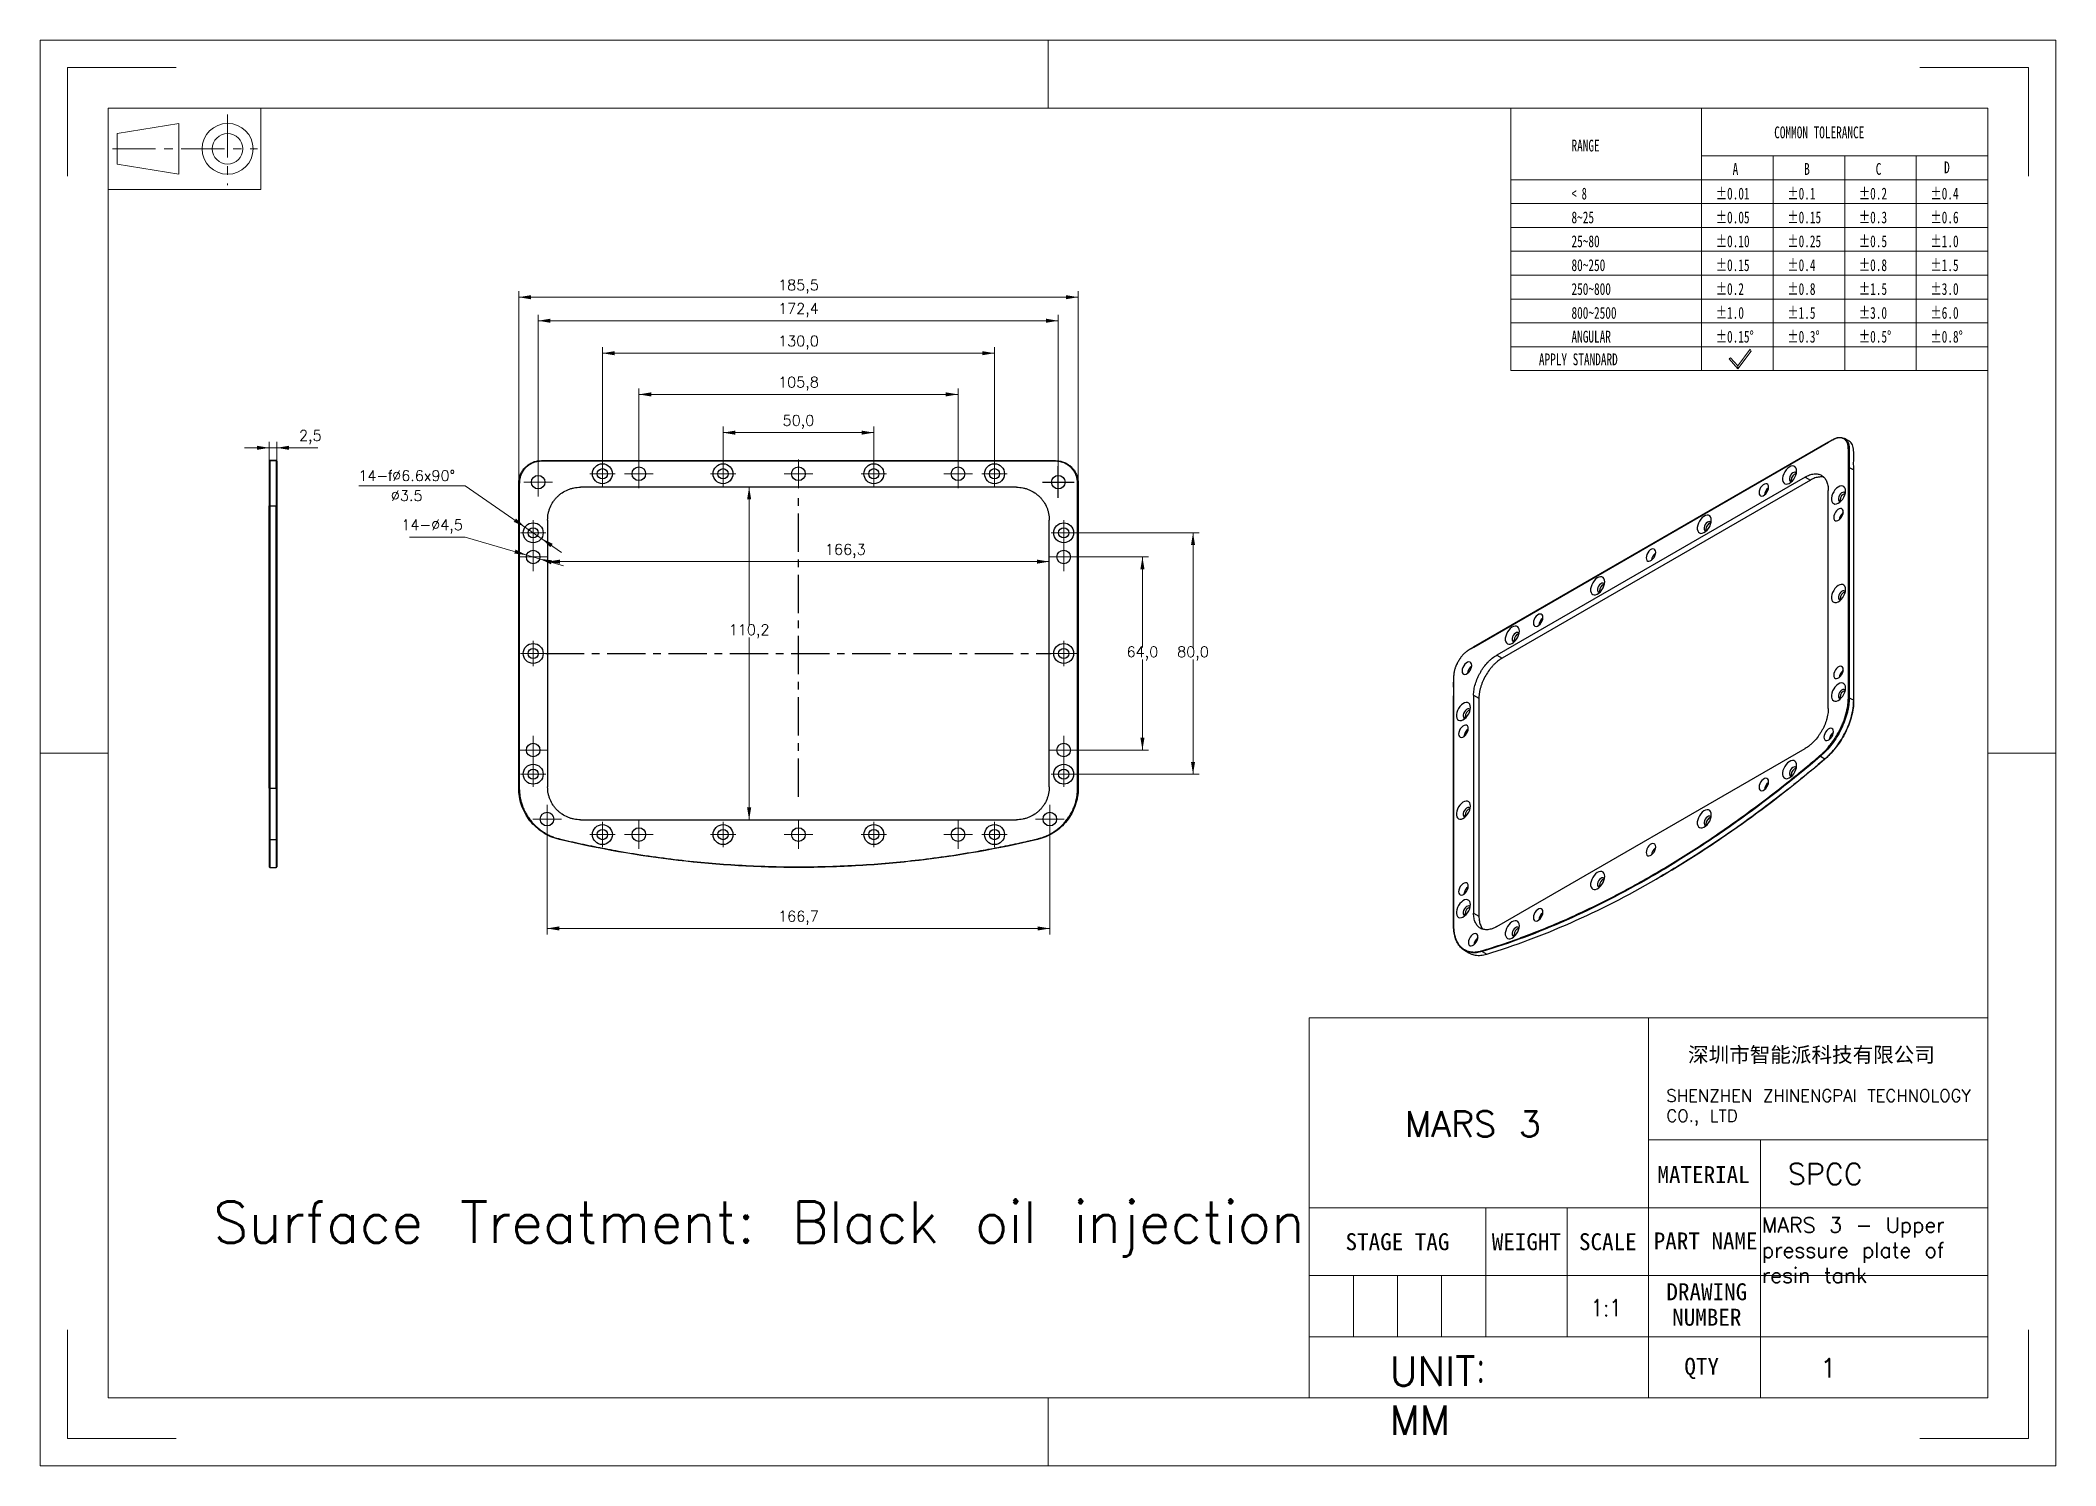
# Model space of a CAD drawing. Header units: millimetres. Extents: x 2244 to 2912, y 437 to 910.
import ezdxf

# ---------------------------------------------------------------- set-up
doc = ezdxf.new("R2010")
doc.units = ezdxf.units.MM
doc.linetypes.add('CENTER', pattern=[10.16, 6.35, -1.27, 1.27, -1.27])
doc.linetypes.add('CENTERX2', pattern=[20.32, 12.7, -2.54, 2.54, -2.54])
doc.layers.get('0').update_dxf_attribs({"lineweight": 18})
for name, color, linetype, lineweight in [('10', 7, 'Continuous', 18), ('DEFAULT_1', 7, 'CENTER', 18), ('中心线层', 1, 'CENTERX2', 25), ('尺寸线层', 3, 'Continuous', 18)]:
    doc.layers.add(name, color=color, linetype=linetype, lineweight=lineweight)
doc.styles.add('SLDTEXTSTYLE4', font='', dxfattribs={"width": 0.7})
doc.styles.add('SLDTEXTSTYLE5', font='', dxfattribs={"width": 0.633333})
doc.styles.get("Standard").update_dxf_attribs({"font": 'txt.shx', "bigfont": 'gbcbig.shx'})
doc.styles.add('TEXTSTYLE_2', font='')
doc.styles.add('TEXTSTYLE_3', font='')
doc.styles.get('SLDTEXTSTYLE4').set_extended_font_data('宋体')
doc.styles.get('SLDTEXTSTYLE5').set_extended_font_data('宋体')
doc.styles.get('TEXTSTYLE_2').set_extended_font_data('宋体')
doc.styles.get('TEXTSTYLE_3').set_extended_font_data('宋体')
doc.dimstyles.new('ISO-25', dxfattribs={"dimtxt": 3.5, "dimasz": 2.5, "dimexe": 1.25, "dimexo": 0.625, "dimtad": 1, "dimtxsty": 'Standard', "dimcen": 2.5, "dimdle": 5, "dimadec": 0, "dimazin": 0, "dimtfac": 1, "dimtmove": 0, "dimatfit": 3, "dimfxl": 0, "dimarcsym": 0})

msp = doc.modelspace()

# ---------------------------------------------------------------- texts
at = {"attachment_point": 1}
for s, insert, char_height, width, style in [('RANGE', (2751.79, 876.75), 3.921, 38.5128, 'SLDTEXTSTYLE4'), ('COMMON TOLERANCE', (2818.99, 881.12), 3.9212, 129.0924, 'SLDTEXTSTYLE4'), ('A', (2805.2, 869), 3.92, 5.6653, 'SLDTEXTSTYLE4'), ('B', (2828.92, 869), 3.92, 5.5748, 'SLDTEXTSTYLE4'), ('C', (2852.64, 869), 3.92, 5.6406, 'SLDTEXTSTYLE4'), ('D', (2875.31, 869.53), 3.92, 5.5748, 'SLDTEXTSTYLE4'), ('< 8', (2751.79, 860.84), 3.921, 18.8194, 'SLDTEXTSTYLE5'), ('%%P0.01', (2799.62, 860.84), 3.921, 27.4539, 'SLDTEXTSTYLE4'), ('%%P0.1', (2823.34, 860.84), 3.921, 20.5863, 'SLDTEXTSTYLE4'), ('%%P0.2', (2847.06, 860.84), 3.921, 23.4189, 'SLDTEXTSTYLE4'), ('%%P0.4', (2870.78, 860.84), 3.921, 23.3284, 'SLDTEXTSTYLE4'), ('8~25', (2751.79, 852.94), 3.921, 30.3689, 'SLDTEXTSTYLE4'), ('%%P0.05', (2799.62, 852.94), 3.921, 30.2865, 'SLDTEXTSTYLE4'), ('%%P0.15', (2823.34, 852.94), 3.921, 28.9114, 'SLDTEXTSTYLE4'), ('%%P0.3', (2847.06, 852.94), 3.921, 23.4189, 'SLDTEXTSTYLE4'), ('%%P0.6', (2870.78, 852.94), 3.921, 23.4189, 'SLDTEXTSTYLE4'), ('25~80', (2751.79, 845.03), 3.921, 37.2364, 'SLDTEXTSTYLE4'), ('%%P0.10', (2799.62, 845.03), 3.921, 27.5444, 'SLDTEXTSTYLE4'), ('%%P0.25', (2823.34, 845.03), 3.921, 31.6535, 'SLDTEXTSTYLE4'), ('%%P0.5', (2847.06, 845.03), 3.921, 23.4189, 'SLDTEXTSTYLE4'), ('%%P1.0', (2870.78, 845.03), 3.921, 20.6769, 'SLDTEXTSTYLE4'), ('80~250', (2751.79, 837.12), 3.921, 44.104, 'SLDTEXTSTYLE4'), ('%%P0.15', (2799.62, 837.12), 3.921, 28.9114, 'SLDTEXTSTYLE4'), ('%%P0.4', (2823.34, 837.12), 3.921, 23.3284, 'SLDTEXTSTYLE4'), ('%%P0.8', (2847.06, 837.12), 3.921, 23.4189, 'SLDTEXTSTYLE4'), ('%%P1.5', (2870.78, 837.12), 3.921, 22.0438, 'SLDTEXTSTYLE4'), ('250~800', (2751.79, 829.22), 3.921, 50.9716, 'SLDTEXTSTYLE4'), ('%%P0.2', (2799.62, 829.22), 3.921, 23.4189, 'SLDTEXTSTYLE4'), ('%%P0.8', (2823.34, 829.22), 3.921, 23.4189, 'SLDTEXTSTYLE4'), ('%%P1.5', (2847.06, 829.22), 3.921, 22.0438, 'SLDTEXTSTYLE4'), ('%%P3.0', (2870.78, 829.22), 3.921, 23.4189, 'SLDTEXTSTYLE4'), ('800~2500', (2751.79, 821.31), 3.921, 57.8392, 'SLDTEXTSTYLE4'), ('%%P1.0', (2799.62, 821.31), 3.921, 20.6769, 'SLDTEXTSTYLE4'), ('%%P1.5', (2823.34, 821.31), 3.921, 22.0438, 'SLDTEXTSTYLE4'), ('%%P3.0', (2847.06, 821.31), 3.921, 23.4189, 'SLDTEXTSTYLE4'), ('%%P6.0', (2870.78, 821.31), 3.921, 23.4189, 'SLDTEXTSTYLE4'), ('ANGULAR', (2751.79, 813.41), 3.921, 55.0724, 'SLDTEXTSTYLE4'), ('%%P0.15%%D', (2799.62, 813.41), 3.921, 34.4367, 'SLDTEXTSTYLE4'), ('%%P0.3%%D', (2823.34, 813.41), 3.921, 28.9443, 'SLDTEXTSTYLE4'), ('%%P0.5%%D', (2847.06, 813.41), 3.921, 28.9443, 'SLDTEXTSTYLE4'), ('%%P0.8%%D', (2870.78, 813.41), 3.921, 28.9443, 'SLDTEXTSTYLE4'), ('APPLY STANDARD', (2740.98, 805.9), 3.9212, 112.714, 'SLDTEXTSTYLE4')]:
    msp.add_mtext(s, dxfattribs=dict(at, insert=insert, char_height=char_height, width=width, style=style))
at = {"color": 7, "linetype": 'Continuous', "insert": (2831.34, 575.97), "char_height": 5, "width": 118.6285, "attachment_point": 2, "style": 'TEXTSTYLE_2'}
msp.add_mtext('深圳市智能派科技有限公司', dxfattribs=at)
at = {"color": 7, "linetype": 'Continuous', "attachment_point": 2, "line_spacing_factor": 0.9, "style": 'TEXTSTYLE_3'}
for s, insert, char_height, width in [('MATERIAL\\P ', (2795.58, 536.54), 5.624, 81.296), ('PART NAME', (2796.26, 514.57), 5.624, 47.1183), ('STAGE TAG ', (2694.1, 514.31), 5.624, 68.0137), ('WEIGHT', (2736.84, 514.31), 5.624, 24.7143), ('SCALE', (2763.83, 514.31), 5.624, 24.7143), ('DRAWING NUMBER', (2796.64, 497.72), 5.6239, 47.1183), ('QTY', (2794.95, 473.01), 5.624, 62.7737)]:
    msp.add_mtext(s, dxfattribs=dict(at, insert=insert, char_height=char_height, width=width))
at = {"insert": (2758.17, 486.77), "char_height": 5.6239, "width": 13.4804, "attachment_point": 7}
msp.add_mtext('{\\W0.85;1:1}', dxfattribs=at)
at = {"layer": '尺寸线层', "attachment_point": 1}
for s, insert, char_height, width in [('SHENZHEN ZHINENGPAI TECHNOLOGY CO., LTD', (2783.24, 561.91), 4, 113.1784), ('MARS 3', (2696.55, 554.78), 8.497, 69.3465), ('SPCC', (2823.48, 537.47), 7, 24.8526), ('Surface Treatment: Black oil injection ', (2301.48, 524.84), 13.6595, 371.834), ('UNIT：MM', (2691.51, 473.48), 9.757, 47.1648)]:
    msp.add_mtext(s, dxfattribs=dict(at, insert=insert, char_height=char_height, width=width))
at = {"layer": '尺寸线层', "ltscale": 0.2, "attachment_point": 1}
for s, insert, char_height, width in [('{\\H0.765486x;MARS 3 - Upper pressure plate of resin tank\\P\\P}', (2814.94, 519.54), 6.5318, 81.4009), ('1\\P\\P', (2834.23, 472.81), 6.37, 38.222)]:
    msp.add_mtext(s, dxfattribs=dict(at, insert=insert, char_height=char_height, width=width))

# ---------------------------------------------------------------- blocks, each defined once
blk = doc.blocks.new('SW_CENTERMARKSYMBOL_0_2')
at = {"layer": '10', "color": 0}
for p, q in [((-2.5, 0), (-4.75, 0)), ((0, 0), (-2.5, 0)), ((0, 2.5), (0, 4.75)), ((0, 0), (0, 2.5)), ((0, 0), (0, -2.5)), ((0, 0), (2.5, 0)), ((2.5, 0), (4.75, 0)), ((0, -2.5), (0, -4.75))]:
    blk.add_line(p, q, dxfattribs=at)
blk = doc.blocks.new('SW_CENTERMARKSYMBOL_2')
at = {"layer": '10', "color": 0}
for p, q in [((-2.5, 0), (-4.75, 0)), ((0, 0), (-2.5, 0)), ((0, 2.5), (0, 4.75)), ((0, 0), (0, 2.5)), ((0, 0), (0, -2.5)), ((0, 0), (2.5, 0)), ((2.5, 0), (4.75, 0)), ((0, -2.5), (0, -4.75))]:
    blk.add_line(p, q, dxfattribs=at)
blk = doc.blocks.new('SW_CENTERMARKSYMBOL_2_2')
at = {"layer": '10', "color": 0}
for p, q in [((-2.5, 0), (-4.75, 0)), ((0, 0), (-2.5, 0)), ((0, 2.5), (0, 4.75)), ((0, 0), (0, 2.5)), ((0, 0), (0, -2.5)), ((0, 0), (2.5, 0)), ((2.5, 0), (4.75, 0)), ((0, -2.5), (0, -4.75))]:
    blk.add_line(p, q, dxfattribs=at)
blk = doc.blocks.new('SW_CENTERMARKSYMBOL_3_2')
at = {"layer": '10', "color": 0}
for p, q in [((-2.5, 0), (-4.75, 0)), ((0, 0), (-2.5, 0)), ((0, 2.5), (0, 4.75)), ((0, 0), (0, 2.5)), ((0, 0), (0, -2.5)), ((0, 0), (2.5, 0)), ((2.5, 0), (4.75, 0)), ((0, -2.5), (0, -4.75))]:
    blk.add_line(p, q, dxfattribs=at)
blk = doc.blocks.new('SW_CENTERMARKSYMBOL_4_1')
at = {"layer": '10', "color": 0}
for p, q in [((-2.5, 0), (-4.75, 0)), ((0, 0), (-2.5, 0)), ((0, 2.5), (0, 4.75)), ((0, 0), (0, 2.5)), ((0, 0), (0, -2.5)), ((0, 0), (2.5, 0)), ((2.5, 0), (4.75, 0)), ((0, -2.5), (0, -4.75))]:
    blk.add_line(p, q, dxfattribs=at)
blk = doc.blocks.new('SW_CENTERMARKSYMBOL_5_1')
at = {"layer": '10', "color": 0}
for p, q in [((-2.5, 0), (-4.75, 0)), ((0, 0), (-2.5, 0)), ((0, 2.5), (0, 4.75)), ((0, 0), (0, 2.5)), ((0, 0), (0, -2.5)), ((0, 0), (2.5, 0)), ((2.5, 0), (4.75, 0)), ((0, -2.5), (0, -4.75))]:
    blk.add_line(p, q, dxfattribs=at)
blk = doc.blocks.new('SW_CENTERMARKSYMBOL_6_1')
at = {"layer": '10', "color": 0}
for p, q in [((-2.5, 0), (-4.75, 0)), ((0, 0), (-2.5, 0)), ((0, 2.5), (0, 4.75)), ((0, 0), (0, 2.5)), ((0, 0), (0, -2.5)), ((0, 0), (2.5, 0)), ((2.5, 0), (4.75, 0)), ((0, -2.5), (0, -4.75))]:
    blk.add_line(p, q, dxfattribs=at)
blk = doc.blocks.new('SW_CENTERMARKSYMBOL_7_1')
at = {"layer": '10', "color": 0}
for p, q in [((-2.5, 0), (-4.75, 0)), ((0, 0), (-2.5, 0)), ((0, 2.5), (0, 4.75)), ((0, 0), (0, 2.5)), ((0, 0), (0, -2.5)), ((0, 0), (2.5, 0)), ((2.5, 0), (4.75, 0)), ((0, -2.5), (0, -4.75))]:
    blk.add_line(p, q, dxfattribs=at)
blk = doc.blocks.new('SW_CENTERMARKSYMBOL_8_1')
at = {"layer": '10', "color": 0}
for p, q in [((-2.5, 0), (-4.75, 0)), ((0, 0), (-2.5, 0)), ((0, 2.5), (0, 4.75)), ((0, 0), (0, 2.5)), ((0, 0), (0, -2.5)), ((0, 0), (2.5, 0)), ((2.5, 0), (4.75, 0)), ((0, -2.5), (0, -4.75))]:
    blk.add_line(p, q, dxfattribs=at)
blk = doc.blocks.new('SW_CENTERMARKSYMBOL_9_1')
at = {"layer": '10', "color": 0}
for p, q in [((-2.5, 0), (-4.75, 0)), ((0, 0), (-2.5, 0)), ((0, 2.5), (0, 4.75)), ((0, 0), (0, 2.5)), ((0, 0), (0, -2.5)), ((0, 0), (2.5, 0)), ((2.5, 0), (4.75, 0)), ((0, -2.5), (0, -4.75))]:
    blk.add_line(p, q, dxfattribs=at)
blk = doc.blocks.new('SW_CENTERMARKSYMBOL_1')
at = {"layer": '10', "color": 0}
for p, q in [((-2.5, 0), (-4.75, 0)), ((0, 0), (-2.5, 0)), ((0, 2.5), (0, 4.75)), ((0, 0), (0, 2.5)), ((0, 0), (0, -2.5)), ((0, 0), (2.5, 0)), ((2.5, 0), (4.75, 0)), ((0, -2.5), (0, -4.75))]:
    blk.add_line(p, q, dxfattribs=at)
blk = doc.blocks.new('SW_CENTERMARKSYMBOL_1_0')
at = {"layer": '10', "color": 0}
for p, q in [((-2.5, 0), (-4.75, 0)), ((0, 0), (-2.5, 0)), ((0, 2.5), (0, 4.75)), ((0, 0), (0, 2.5)), ((0, 0), (0, -2.5)), ((0, 0), (2.5, 0)), ((2.5, 0), (4.75, 0)), ((0, -2.5), (0, -4.75))]:
    blk.add_line(p, q, dxfattribs=at)
blk = doc.blocks.new('SW_CENTERMARKSYMBOL_1_1')
at = {"layer": '10', "color": 0}
for p, q in [((-2.5, 0), (-4.75, 0)), ((0, 0), (-2.5, 0)), ((0, 2.5), (0, 4.75)), ((0, 0), (0, 2.5)), ((0, 0), (0, -2.5)), ((0, 0), (2.5, 0)), ((2.5, 0), (4.75, 0)), ((0, -2.5), (0, -4.75))]:
    blk.add_line(p, q, dxfattribs=at)
blk = doc.blocks.new('SW_CENTERMARKSYMBOL_1_2')
at = {"layer": '10', "color": 0}
for p, q in [((-2.5, 0), (-4.2, 0)), ((0, 0), (-2.5, 0)), ((0, 2.5), (0, 4.2)), ((0, 0), (0, 2.5)), ((0, 0), (0, -2.5)), ((0, 0), (2.5, 0)), ((2.5, 0), (4.2, 0)), ((0, -2.5), (0, -4.2))]:
    blk.add_line(p, q, dxfattribs=at)
blk = doc.blocks.new('SW_CENTERMARKSYMBOL_1_3')
at = {"layer": '10', "color": 0}
for p, q in [((-2.5, 0), (-4.2, 0)), ((0, 0), (-2.5, 0)), ((0, 2.5), (0, 4.2)), ((0, 0), (0, 2.5)), ((0, 0), (0, -2.5)), ((0, 0), (2.5, 0)), ((2.5, 0), (4.2, 0)), ((0, -2.5), (0, -4.2))]:
    blk.add_line(p, q, dxfattribs=at)
blk = doc.blocks.new('SW_CENTERMARKSYMBOL_1_4')
at = {"layer": '10', "color": 0}
for p, q in [((-2.5, 0), (-4.2, 0)), ((0, 0), (-2.5, 0)), ((0, 2.5), (0, 4.2)), ((0, 0), (0, 2.5)), ((0, 0), (0, -2.5)), ((0, 0), (2.5, 0)), ((2.5, 0), (4.2, 0)), ((0, -2.5), (0, -4.2))]:
    blk.add_line(p, q, dxfattribs=at)
blk = doc.blocks.new('SW_CENTERMARKSYMBOL_1_5')
at = {"layer": '10', "color": 0}
for p, q in [((-2.5, 0), (-4.2, 0)), ((0, 0), (-2.5, 0)), ((0, 2.5), (0, 4.2)), ((0, 0), (0, 2.5)), ((0, 0), (0, -2.5)), ((0, 0), (2.5, 0)), ((2.5, 0), (4.2, 0)), ((0, -2.5), (0, -4.2))]:
    blk.add_line(p, q, dxfattribs=at)
blk = doc.blocks.new('SW_CENTERMARKSYMBOL_1_6')
at = {"layer": '10', "color": 0}
for p, q in [((-2.5, 0), (-4.2, 0)), ((0, 0), (-2.5, 0)), ((0, 2.5), (0, 4.2)), ((0, 0), (0, 2.5)), ((0, 0), (0, -2.5)), ((0, 0), (2.5, 0)), ((2.5, 0), (4.2, 0)), ((0, -2.5), (0, -4.2))]:
    blk.add_line(p, q, dxfattribs=at)
blk = doc.blocks.new('SW_CENTERMARKSYMBOL_1_7')
at = {"layer": '10', "color": 0}
for p, q in [((-2.5, 0), (-4.2, 0)), ((0, 0), (-2.5, 0)), ((0, 2.5), (0, 4.2)), ((0, 0), (0, 2.5)), ((0, 0), (0, -2.5)), ((0, 0), (2.5, 0)), ((2.5, 0), (4.2, 0)), ((0, -2.5), (0, -4.2))]:
    blk.add_line(p, q, dxfattribs=at)
blk = doc.blocks.new('SW_CENTERMARKSYMBOL_1_8')
at = {"layer": '10', "color": 0}
for p, q in [((-2.5, 0), (-4.2, 0)), ((0, 0), (-2.5, 0)), ((0, 2.5), (0, 4.2)), ((0, 0), (0, 2.5)), ((0, 0), (0, -2.5)), ((0, 0), (2.5, 0)), ((2.5, 0), (4.2, 0)), ((0, -2.5), (0, -4.2))]:
    blk.add_line(p, q, dxfattribs=at)
blk = doc.blocks.new('SW_CENTERMARKSYMBOL_20_1')
at = {"layer": '10', "color": 0}
for p, q in [((-2.5, 0), (-4.2, 0)), ((0, 0), (-2.5, 0)), ((0, 2.5), (0, 4.2)), ((0, 0), (0, 2.5)), ((0, 0), (0, -2.5)), ((0, 0), (2.5, 0)), ((2.5, 0), (4.2, 0)), ((0, -2.5), (0, -4.2))]:
    blk.add_line(p, q, dxfattribs=at)
blk = doc.blocks.new('SW_CENTERMARKSYMBOL_21_1')
at = {"layer": '10', "color": 0}
for p, q in [((-2.5, 0), (-4.2, 0)), ((0, 0), (-2.5, 0)), ((0, 2.5), (0, 4.2)), ((0, 0), (0, 2.5)), ((0, 0), (0, -2.5)), ((0, 0), (2.5, 0)), ((2.5, 0), (4.2, 0)), ((0, -2.5), (0, -4.2))]:
    blk.add_line(p, q, dxfattribs=at)
blk = doc.blocks.new('SW_CENTERMARKSYMBOL_22_1')
at = {"layer": '10', "color": 0}
for p, q in [((-2.5, 0), (-4.2, 0)), ((0, 0), (-2.5, 0)), ((0, 2.5), (0, 4.2)), ((0, 0), (0, 2.5)), ((0, 0), (0, -2.5)), ((0, 0), (2.5, 0)), ((2.5, 0), (4.2, 0)), ((0, -2.5), (0, -4.2))]:
    blk.add_line(p, q, dxfattribs=at)
blk = doc.blocks.new('SW_CENTERMARKSYMBOL_23_1')
at = {"layer": '10', "color": 0}
for p, q in [((-2.5, 0), (-4.2, 0)), ((0, 0), (-2.5, 0)), ((0, 2.5), (0, 4.2)), ((0, 0), (0, 2.5)), ((0, 0), (0, -2.5)), ((0, 0), (2.5, 0)), ((2.5, 0), (4.2, 0)), ((0, -2.5), (0, -4.2))]:
    blk.add_line(p, q, dxfattribs=at)
blk = doc.blocks.new('SW_CENTERMARKSYMBOL_24_1')
at = {"layer": '10', "color": 0}
for p, q in [((-2.5, 0), (-4.2, 0)), ((0, 0), (-2.5, 0)), ((0, 2.5), (0, 4.2)), ((0, 0), (0, 2.5)), ((0, 0), (0, -2.5)), ((0, 0), (2.5, 0)), ((2.5, 0), (4.2, 0)), ((0, -2.5), (0, -4.2))]:
    blk.add_line(p, q, dxfattribs=at)
blk = doc.blocks.new('SW_CENTERMARKSYMBOL_25_1')
at = {"layer": '10', "color": 0}
for p, q in [((-2.5, 0), (-4.2, 0)), ((0, 0), (-2.5, 0)), ((0, 2.5), (0, 4.2)), ((0, 0), (0, 2.5)), ((0, 0), (0, -2.5)), ((0, 0), (2.5, 0)), ((2.5, 0), (4.2, 0)), ((0, -2.5), (0, -4.2))]:
    blk.add_line(p, q, dxfattribs=at)
blk = doc.blocks.new('SW_CENTERMARKSYMBOL_26_1')
at = {"layer": '10', "color": 0}
for p, q in [((-2.5, 0), (-4.2, 0)), ((0, 0), (-2.5, 0)), ((0, 2.5), (0, 4.2)), ((0, 0), (0, 2.5)), ((0, 0), (0, -2.5)), ((0, 0), (2.5, 0)), ((2.5, 0), (4.2, 0)), ((0, -2.5), (0, -4.2))]:
    blk.add_line(p, q, dxfattribs=at)
blk = doc.blocks.new('*X30')
at = {"layer": '尺寸线层', "linetype": 'Continuous'}
for points in [[(2402.78, 824.53), (2406.86, 825.21), (2406.86, 823.85)], [(2588.26, 824.53), (2584.18, 825.21), (2584.18, 823.85)]]:
    blk.add_hatch(color=0, dxfattribs=at).paths.add_polyline_path(points, flags=0)
at = {"layer": '尺寸线层', "color": 0, "linetype": 'Continuous'}
for p, q in [((2402.78, 755.35), (2402.78, 826.53)), ((2402.78, 824.53), (2588.26, 824.53)), ((2588.26, 755.35), (2588.26, 826.53))]:
    blk.add_line(p, q, dxfattribs=at)
at = {"layer": '尺寸线层', "color": 0, "insert": (2495.52, 828.05), "char_height": 3.5, "width": 18, "attachment_point": 5}
blk.add_mtext('185,5', dxfattribs=at)
blk = doc.blocks.new('*X31')
at = {"layer": '尺寸线层', "linetype": 'Continuous'}
for points in [[(2470.52, 779.64), (2474.6, 780.32), (2474.6, 778.96)], [(2520.52, 779.64), (2516.44, 780.32), (2516.44, 778.96)]]:
    blk.add_hatch(color=0, dxfattribs=at).paths.add_polyline_path(points, flags=0)
at = {"layer": '尺寸线层', "color": 0, "linetype": 'Continuous'}
for p, q in [((2470.52, 770.2), (2470.52, 781.64)), ((2470.52, 779.64), (2520.52, 779.64)), ((2520.52, 770.22), (2520.52, 781.64))]:
    blk.add_line(p, q, dxfattribs=at)
at = {"layer": '尺寸线层', "color": 0, "insert": (2495.52, 783.16), "char_height": 3.5, "width": 15, "attachment_point": 5}
blk.add_mtext('50,0', dxfattribs=at)
blk = doc.blocks.new('*X32')
at = {"layer": '尺寸线层', "linetype": 'Continuous'}
for points in [[(2442.62, 792.32), (2446.7, 793), (2446.7, 791.64)], [(2548.42, 792.32), (2544.34, 793), (2544.34, 791.64)]]:
    blk.add_hatch(color=0, dxfattribs=at).paths.add_polyline_path(points, flags=0)
at = {"layer": '尺寸线层', "color": 0, "linetype": 'Continuous'}
for p, q in [((2442.62, 770.77), (2442.62, 794.32)), ((2442.62, 792.32), (2548.42, 792.32)), ((2548.42, 770.77), (2548.42, 794.32))]:
    blk.add_line(p, q, dxfattribs=at)
at = {"layer": '尺寸线层', "color": 0, "insert": (2495.52, 795.85), "char_height": 3.5, "width": 18.5, "attachment_point": 5}
blk.add_mtext('105,8', dxfattribs=at)
blk = doc.blocks.new('*X33')
at = {"layer": '尺寸线层', "linetype": 'Continuous'}
for points in [[(2430.52, 805.97), (2434.6, 806.65), (2434.6, 805.29)], [(2560.52, 805.97), (2556.44, 806.65), (2556.44, 805.29)]]:
    blk.add_hatch(color=0, dxfattribs=at).paths.add_polyline_path(points, flags=0)
at = {"layer": '尺寸线层', "color": 0, "linetype": 'Continuous'}
for p, q in [((2430.52, 770.22), (2430.52, 807.97)), ((2430.52, 805.97), (2560.52, 805.97)), ((2560.52, 770.22), (2560.52, 807.97))]:
    blk.add_line(p, q, dxfattribs=at)
at = {"layer": '尺寸线层', "color": 0, "insert": (2495.52, 809.49), "char_height": 3.5, "width": 18.5, "attachment_point": 5}
blk.add_mtext('130,0', dxfattribs=at)
blk = doc.blocks.new('*X34')
at = {"layer": '尺寸线层', "linetype": 'Continuous'}
for points in [[(2409.24, 816.73), (2413.32, 817.41), (2413.32, 816.05)], [(2581.67, 816.73), (2577.59, 817.41), (2577.59, 816.05)]]:
    blk.add_hatch(color=0, dxfattribs=at).paths.add_polyline_path(points, flags=0)
at = {"layer": '尺寸线层', "color": 0, "linetype": 'Continuous'}
for p, q in [((2409.24, 767.99), (2409.24, 818.73)), ((2409.24, 816.73), (2581.67, 816.73)), ((2581.67, 768.49), (2581.67, 818.73))]:
    blk.add_line(p, q, dxfattribs=at)
at = {"layer": '尺寸线层', "color": 0, "insert": (2495.52, 820.25), "char_height": 3.5, "width": 19, "attachment_point": 5}
blk.add_mtext('172,4', dxfattribs=at)
blk = doc.blocks.new('*X35')
at = {"layer": '尺寸线层', "linetype": 'Continuous'}
for points in [[(2609.55, 738.45), (2610.23, 734.37), (2608.87, 734.37)], [(2609.55, 674.45), (2610.23, 678.53), (2608.87, 678.53)]]:
    blk.add_hatch(color=0, dxfattribs=at).paths.add_polyline_path(points, flags=0)
at = {"layer": '尺寸线层', "color": 0, "linetype": 'Continuous'}
for p, q in [((2588.2, 738.45), (2611.55, 738.45)), ((2609.55, 708.45), (2609.55, 738.45)), ((2609.55, 704.45), (2609.55, 674.45)), ((2588.06, 674.45), (2611.55, 674.45))]:
    blk.add_line(p, q, dxfattribs=at)
at = {"layer": '尺寸线层', "color": 0, "insert": (2609.55, 706.45), "char_height": 3.5, "width": 15.5, "attachment_point": 5}
blk.add_mtext('64,0', dxfattribs=at)
blk = doc.blocks.new('*X36')
at = {"layer": '尺寸线层', "linetype": 'Continuous'}
for points in [[(2626.32, 746.45), (2627, 742.37), (2625.64, 742.37)], [(2626.32, 666.45), (2627, 670.53), (2625.64, 670.53)]]:
    blk.add_hatch(color=0, dxfattribs=at).paths.add_polyline_path(points, flags=0)
at = {"layer": '尺寸线层', "color": 0, "linetype": 'Continuous'}
for p, q in [((2587.65, 746.45), (2628.32, 746.45)), ((2626.32, 708.45), (2626.32, 746.45)), ((2626.32, 704.45), (2626.32, 666.45)), ((2587.65, 666.45), (2628.32, 666.45))]:
    blk.add_line(p, q, dxfattribs=at)
at = {"layer": '尺寸线层', "color": 0, "insert": (2626.32, 706.45), "char_height": 3.5, "width": 15.5, "attachment_point": 5}
blk.add_mtext('80,0', dxfattribs=at)
blk = doc.blocks.new('*X37')
at = {"layer": '尺寸线层', "linetype": 'Continuous'}
for points in [[(2412.18, 615.32), (2416.26, 616), (2416.26, 614.64)], [(2578.86, 615.32), (2574.78, 616), (2574.78, 614.64)]]:
    blk.add_hatch(color=0, dxfattribs=at).paths.add_polyline_path(points, flags=0)
at = {"layer": '尺寸线层', "color": 0, "linetype": 'Continuous'}
for p, q in [((2412.18, 646.81), (2412.18, 613.32)), ((2578.86, 646.81), (2578.86, 613.32)), ((2412.18, 615.32), (2578.86, 615.32))]:
    blk.add_line(p, q, dxfattribs=at)
at = {"layer": '尺寸线层', "color": 0, "insert": (2495.52, 618.84), "char_height": 3.5, "width": 19, "attachment_point": 5}
blk.add_mtext('166,7', dxfattribs=at)
blk = doc.blocks.new('*X38')
at = {"layer": '尺寸线层', "linetype": 'Continuous'}
for points in [[(2404.87, 748.33), (2401.9, 751.21), (2401.13, 750.09)], [(2410.3, 744.57), (2414.04, 742.81), (2413.27, 741.69)]]:
    blk.add_hatch(color=0, dxfattribs=at).paths.add_polyline_path(points, flags=0)
at = {"layer": '尺寸线层', "color": 0, "linetype": 'Continuous'}
for q in [(2349.74, 762.04), (2417.01, 739.93)]:
    blk.add_line((2385.06, 762.04), q, dxfattribs=at)
at = {"layer": '尺寸线层', "color": 0, "char_height": 3.5, "attachment_point": 5}
for s, insert, width in [('14-{\\fcxgdtshp;f}%%C6.6x90%%D', (2365.65, 765.4), 63.6458), ('%%C3.5', (2365.65, 758.76), 16)]:
    blk.add_mtext(s, dxfattribs=dict(at, insert=insert, width=width))
blk = doc.blocks.new('*X39')
at = {"layer": '尺寸线层', "linetype": 'Continuous'}
for points in [[(2405.42, 739.08), (2401.7, 740.88), (2401.32, 739.57)], [(2409.74, 737.82), (2413.85, 737.33), (2413.47, 736.02)]]:
    blk.add_hatch(color=0, dxfattribs=at).paths.add_polyline_path(points, flags=0)
at = {"layer": '尺寸线层', "color": 0, "linetype": 'Continuous'}
for q in [(2366.56, 745.02), (2417.58, 735.53)]:
    blk.add_line((2385.06, 745.02), q, dxfattribs=at)
at = {"layer": '尺寸线层', "color": 0, "insert": (2374.06, 748.55), "char_height": 3.5, "width": 30, "attachment_point": 5}
blk.add_mtext('14-%%C4,5', dxfattribs=at)
blk = doc.blocks.new('*X40')
at = {"layer": '尺寸线层', "linetype": 'Continuous'}
for points in [[(2320.05, 774.62), (2315.97, 775.3), (2315.97, 773.94)], [(2322.55, 774.62), (2326.63, 775.3), (2326.63, 773.94)]]:
    blk.add_hatch(color=0, dxfattribs=at).paths.add_polyline_path(points, flags=0)
at = {"layer": '尺寸线层', "color": 0, "linetype": 'Continuous'}
for p, q in [((2320.05, 770.21), (2320.05, 776.62)), ((2322.55, 770.2), (2322.55, 776.62)), ((2311.89, 774.62), (2322.55, 774.62)), ((2322.55, 774.62), (2336.2, 774.62))]:
    blk.add_line(p, q, dxfattribs=at)
at = {"layer": '尺寸线层', "color": 0, "insert": (2333.7, 778.14), "char_height": 3.5, "width": 10, "attachment_point": 5}
blk.add_mtext('2,5', dxfattribs=at)
blk = doc.blocks.new('*X41')
at = {"layer": '尺寸线层', "linetype": 'Continuous'}
for points in [[(2479.17, 761.57), (2479.85, 757.49), (2478.49, 757.49)], [(2479.17, 651.33), (2479.85, 655.41), (2478.49, 655.41)]]:
    blk.add_hatch(color=0, dxfattribs=at).paths.add_polyline_path(points, flags=0)
at = {"layer": '尺寸线层', "color": 0, "linetype": 'Continuous'}
for p, q in [((2477.07, 761.57), (2481.17, 761.57)), ((2479.17, 715.79), (2479.17, 761.57)), ((2479.17, 711.79), (2479.17, 651.33)), ((2486.09, 651.33), (2477.17, 651.33))]:
    blk.add_line(p, q, dxfattribs=at)
at = {"layer": '尺寸线层', "color": 0, "insert": (2479.17, 713.79), "char_height": 3.5, "width": 17.5, "attachment_point": 5}
blk.add_mtext('110,2', dxfattribs=at)
blk = doc.blocks.new('*X42')
at = {"layer": '尺寸线层', "linetype": 'Continuous'}
for points in [[(2412.37, 736.89), (2416.45, 737.57), (2416.45, 736.21)], [(2578.67, 736.89), (2574.59, 737.57), (2574.59, 736.21)]]:
    blk.add_hatch(color=0, dxfattribs=at).paths.add_polyline_path(points, flags=0)
at = {"layer": '尺寸线层', "color": 0, "linetype": 'Continuous'}
for p, q in [((2412.37, 722.6), (2412.37, 738.89)), ((2412.37, 736.89), (2578.67, 736.89)), ((2578.67, 733.17), (2578.67, 738.89))]:
    blk.add_line(p, q, dxfattribs=at)
at = {"layer": '尺寸线层', "color": 0, "insert": (2511.07, 740.42), "char_height": 3.5, "width": 18.5, "attachment_point": 5}
blk.add_mtext('166,3', dxfattribs=at)
blk = doc.blocks.new('96_1')
at = {"color": 7, "linetype": 'Continuous'}
for p, q in [((-11.25, 6), (-11.25, -6)), ((11.25, -6), (11.25, 6)), ((-9.93, 2.25), (-0.82, 3.75)), ((-0.82, 0), (-0.82, 3.75)), ((-9.93, 0), (-9.93, 2.25)), ((-9.93, 0), (-9.93, -2.25)), ((-0.82, 0), (-0.82, -3.75)), ((-9.93, -2.25), (-0.82, -3.75)), ((-11.25, -6), (11.25, -6))]:
    blk.add_line(p, q, dxfattribs=at)
for radius in [3.75, 2.25]:
    blk.add_circle((6.34, 0), radius, dxfattribs=at)
at = {"layer": 'DEFAULT_1', "color": 1, "linetype": 'CENTER'}
for p, q in [((6.34, 5.05), (6.34, -5.36)), ((-10.64, 0), (10.74, 0))]:
    blk.add_line(p, q, dxfattribs=at)

# ---------------------------------------------------------------- dimensions: what is measured, and where the dimension line sits
at = {"layer": '尺寸线层', "color": 2}
for base, p1, p2, picture, middle in [((2588.26, 824.53), (2402.78, 755.35), (2588.26, 755.35), '*X30', (2495.52, 824.53)), ((2560.52, 805.97), (2430.52, 770.22), (2560.52, 770.22), '*X33', (2495.52, 805.97)), ((2548.42, 792.32), (2442.62, 770.77), (2548.42, 770.77), '*X32', (2495.52, 792.32)), ((2520.52, 779.64), (2470.52, 770.2), (2520.52, 770.22), '*X31', (2495.52, 779.64)), ((2578.86, 615.32), (2412.18, 646.81), (2578.86, 646.81), '*X37', (2495.52, 615.32))]:
    dim = msp.add_linear_dim(base=base, p1=p1, p2=p2, dimstyle='ISO-25', override={"dimasz": 4.08, "dimexe": 2, "dimexo": 0, "dimgap": 1.524, "dimtih": 1, "dimtoh": 1, "dimdec": 1, "dimzin": 0, "dimsah": 1, "dimdle": 8.16, "dimadec": 2, "dimtfill": 1, "dimtolj": 1, "dimtzin": 0}, dxfattribs=at)
    dim.commit()
    dim.dimension.update_dxf_attribs({"geometry": picture, "text_midpoint": middle})
for base, p1, p2, picture, middle in [((2581.67, 816.73), (2409.24, 767.99), (2581.67, 768.49), '*X34', (2495.52, 816.73)), ((2322.55, 774.62), (2320.05, 770.21), (2322.55, 770.2), '*X40', (2333.7, 774.62)), ((2578.67, 736.89), (2412.37, 722.6), (2578.67, 733.17), '*X42', (2511.07, 736.89))]:
    dim = msp.add_linear_dim(base=base, p1=p1, p2=p2, dimstyle='ISO-25', override={"dimasz": 4.08, "dimexe": 2, "dimexo": 0, "dimgap": 1.524, "dimtih": 1, "dimtoh": 1, "dimdec": 1, "dimzin": 0, "dimsah": 1, "dimdle": 8.16, "dimadec": 2, "dimtfill": 1, "dimtolj": 1, "dimtzin": 0}, dxfattribs=at)
    dim.commit()
    dim.dimension.update_dxf_attribs({"geometry": picture, "text_midpoint": middle, "dimtype": 160})
dim = msp.add_diameter_dim_2p(p1=(2410.3, 744.57), p2=(2404.87, 748.33), text='14-{\\fcxgdtshp;f}%%C6.6x90%%D', dimstyle='ISO-25', override={"dimasz": 4.08, "dimexe": 2, "dimexo": 0, "dimgap": 1.524, "dimtih": 1, "dimtoh": 1, "dimdec": 1, "dimzin": 0, "dimpost": '%%C<>', "dimsah": 1, "dimdle": 8.16, "dimadec": 2, "dimtfill": 1, "dimtolj": 1, "dimtzin": 0}, dxfattribs=at)
dim.commit()
dim.dimension.update_dxf_attribs({"geometry": '*X38', "text_midpoint": (2385.06, 762.04), "dimtype": 163})
dim = msp.add_linear_dim(base=(2479.17, 651.33), p1=(2477.07, 761.57), p2=(2486.09, 651.33), angle=270, dimstyle='ISO-25', override={"dimasz": 4.08, "dimexe": 2, "dimexo": 0, "dimgap": 1.524, "dimtih": 1, "dimtoh": 1, "dimdec": 1, "dimzin": 0, "dimsah": 1, "dimdle": 8.16, "dimadec": 2, "dimtfill": 1, "dimtolj": 1, "dimtzin": 0}, dxfattribs=at)
dim.commit()
dim.dimension.update_dxf_attribs({"geometry": '*X41', "text_midpoint": (2479.17, 713.79), "dimtype": 160})
dim = msp.add_diameter_dim_2p(p1=(2409.74, 737.82), p2=(2405.42, 739.08), dimstyle='ISO-25', override={"dimasz": 4.08, "dimexe": 2, "dimexo": 0, "dimgap": 1.524, "dimtih": 1, "dimtoh": 1, "dimdec": 1, "dimzin": 0, "dimpost": '14-%%C<>', "dimsah": 1, "dimdle": 8.16, "dimadec": 2, "dimtfill": 1, "dimtolj": 1, "dimtzin": 0}, dxfattribs=at)
dim.commit()
dim.dimension.update_dxf_attribs({"geometry": '*X39', "text_midpoint": (2385.06, 745.02), "dimtype": 163})
for base, p1, p2, picture, middle in [((2626.32, 666.45), (2587.65, 746.45), (2587.65, 666.45), '*X36', (2626.32, 706.45)), ((2609.55, 674.45), (2588.2, 738.45), (2588.06, 674.45), '*X35', (2609.55, 706.45))]:
    dim = msp.add_linear_dim(base=base, p1=p1, p2=p2, angle=270, dimstyle='ISO-25', override={"dimasz": 4.08, "dimexe": 2, "dimexo": 0, "dimgap": 1.524, "dimtih": 1, "dimtoh": 1, "dimdec": 1, "dimzin": 0, "dimsah": 1, "dimdle": 8.16, "dimadec": 2, "dimtfill": 1, "dimtolj": 1, "dimtzin": 0}, dxfattribs=at)
    dim.commit()
    dim.dimension.update_dxf_attribs({"geometry": picture, "text_midpoint": middle})

# ---------------------------------------------------------------- linework, layer by layer
at = {"color": 7, "linetype": 'Continuous'}
for p, q in [((2244.19, 437.27), (2244.19, 909.67)), ((2244.19, 909.67), (2912.3, 909.67)), ((2578.25, 887.18), (2578.25, 909.67)), ((2912.3, 437.27), (2912.3, 909.67)), ((2253.19, 864.68), (2253.19, 900.67)), ((2253.19, 900.67), (2289.18, 900.67)), ((2867.31, 900.67), (2903.31, 900.67)), ((2903.31, 864.68), (2903.31, 900.67)), ((2266.68, 459.76), (2266.68, 887.18)), ((2266.68, 887.18), (2889.81, 887.18)), ((2889.81, 459.76), (2889.81, 887.18)), ((2244.19, 673.47), (2266.68, 673.47)), ((2889.81, 673.47), (2912.3, 673.47)), ((2253.19, 446.27), (2253.19, 482.26)), ((2903.31, 446.27), (2903.31, 482.26)), ((2266.68, 459.76), (2889.81, 459.76)), ((2578.25, 437.27), (2578.25, 459.76)), ((2253.19, 446.27), (2289.18, 446.27)), ((2867.31, 446.27), (2903.31, 446.27)), ((2244.19, 437.27), (2912.3, 437.27))]:
    msp.add_line(p, q, dxfattribs=at)
for p, q in [((2731.68, 887.18), (2731.68, 800.21)), ((2794.93, 887.18), (2794.93, 800.21)), ((2794.93, 871.36), (2889.81, 871.36)), ((2818.65, 871.36), (2818.65, 800.21)), ((2842.37, 871.36), (2842.37, 800.21)), ((2866.09, 871.36), (2866.09, 800.21)), ((2731.68, 863.46), (2889.81, 863.46)), ((2731.68, 855.55), (2889.81, 855.55)), ((2731.68, 847.65), (2889.81, 847.65)), ((2731.68, 839.74), (2889.81, 839.74)), ((2731.68, 831.83), (2889.81, 831.83)), ((2731.68, 823.93), (2889.81, 823.93)), ((2731.68, 816.02), (2889.81, 816.02)), ((2731.68, 808.11), (2889.81, 808.11)), ((2804.48, 804.49), (2804.01, 804.07)), ((2804.01, 804.07), (2806.98, 800.78)), ((2806.93, 801.78), (2804.48, 804.49)), ((2811, 807.3), (2806.93, 801.78)), ((2806.98, 800.78), (2806.93, 801.78)), ((2806.93, 801.78), (2806.98, 800.78)), ((2806.98, 800.78), (2811.32, 806.66)), ((2811.32, 806.66), (2811, 807.3)), ((2731.68, 800.21), (2889.81, 800.21))]:
    msp.add_line(p, q)
at = {"color": 7, "linetype": 'Continuous', "lineweight": 25}
for p, q in [((2836.98, 776.46), (2719.29, 708.52)), ((2719.43, 708.6), (2836.98, 776.46)), ((2837.85, 776.97), (2837.71, 776.89)), ((2843.77, 776.84), (2842.29, 777.7)), ((2829.23, 764.94), (2727.03, 705.94)), ((2831, 763.92), (2728.8, 704.92)), ((2829.23, 764.94), (2831, 763.92)), ((2843.57, 691.8), (2843.57, 768.14)), ((2843.85, 768.14), (2843.57, 768.14)), ((2843.85, 768.14), (2843.85, 691.8)), ((2843.85, 768.14), (2845.34, 767.28)), ((2845.34, 690.94), (2845.34, 767.28)), ((2836.93, 688.26), (2836.93, 760.49)), ((2718.43, 708), (2719.43, 708.6)), ((2719.29, 708.52), (2719.43, 708.6)), ((2718.43, 708.03), (2718.29, 707.95)), ((2727.03, 705.94), (2728.8, 704.92)), ((2712.7, 697.1), (2712.7, 696.94)), ((2712.7, 692.59), (2712.7, 616.34)), ((2712.7, 692.59), (2712.7, 692.42)), ((2712.7, 616.18), (2712.7, 692.42)), ((2719.34, 692.61), (2719.34, 620.38)), ((2719.34, 692.61), (2721.1, 691.59)), ((2721.1, 691.59), (2721.1, 619.36)), ((2843.85, 691.8), (2843.57, 691.8)), ((2843.85, 691.8), (2845.34, 690.94)), ((2845.34, 690.7), (2845.34, 690.86)), ((2727.03, 615.93), (2829.23, 674.93)), ((2834.32, 672.37), (2834.15, 672.59)), ((2834.32, 672.37), (2835.8, 671.51)), ((2835.8, 671.51), (2835.91, 671.57)), ((2779.76, 631.59), (2779.9, 631.68)), ((2712.7, 616.34), (2712.7, 616.18)), ((2712.7, 616.26), (2712.7, 616.09)), ((2719.34, 620.38), (2721.1, 619.36)), ((2716.3, 608.08), (2717.78, 607.22)), ((2722.23, 607.66), (2722.12, 607.92)), ((2722.23, 607.66), (2723.71, 606.8))]:
    msp.add_line(p, q, dxfattribs=at)
at = {"color": 2, "linetype": 'Continuous'}
for p, q in [((2664.85, 522.75), (2664.85, 585.74)), ((2664.85, 522.75), (2664.85, 585.74)), ((2664.85, 585.74), (2777.33, 585.74)), ((2777.33, 500.26), (2777.33, 585.74)), ((2777.33, 545.25), (2777.33, 585.74)), ((2777.33, 585.74), (2889.81, 585.74)), ((2777.33, 522.75), (2777.33, 585.74)), ((2889.81, 545.25), (2889.81, 585.74)), ((2777.33, 545.25), (2889.81, 545.25)), ((2814.5, 545.25), (2814.5, 459.76)), ((2889.81, 500.26), (2889.81, 545.25)), ((2664.85, 459.76), (2664.85, 522.75)), ((2664.85, 522.75), (2777.33, 522.75)), ((2664.85, 500.26), (2664.85, 522.75)), ((2664.85, 522.75), (2723.34, 522.75)), ((2723.34, 500.26), (2723.34, 522.75)), ((2723.34, 500.26), (2723.34, 522.75)), ((2723.34, 522.75), (2777.33, 522.75)), ((2750.34, 500.26), (2750.34, 522.75)), ((2777.33, 522.75), (2889.81, 522.75)), ((2777.33, 500.26), (2777.33, 522.75)), ((2664.85, 480.01), (2664.85, 500.26)), ((2664.85, 500.26), (2723.34, 500.26)), ((2664.85, 500.26), (2723.34, 500.26)), ((2664.85, 500.26), (2723.34, 500.26)), ((2664.85, 500.26), (2664.85, 480.01)), ((2679.48, 500.26), (2679.48, 480.01)), ((2694.1, 500.26), (2694.1, 480.01)), ((2708.72, 500.26), (2708.72, 480.01)), ((2723.34, 480.01), (2723.34, 500.26)), ((2723.34, 480.01), (2723.34, 500.26)), ((2723.34, 500.26), (2777.33, 500.26)), ((2723.34, 500.26), (2777.33, 500.26)), ((2723.34, 500.26), (2723.34, 480.01)), ((2750.34, 480.01), (2750.34, 500.26)), ((2777.33, 459.76), (2777.33, 500.26)), ((2777.33, 500.26), (2889.81, 500.26)), ((2777.33, 500.26), (2889.81, 500.26)), ((2777.33, 480.01), (2777.33, 500.26)), ((2889.81, 459.76), (2889.81, 500.26)), ((2664.85, 459.76), (2664.85, 480.01)), ((2664.85, 480.01), (2777.33, 480.01)), ((2664.85, 480.01), (2723.34, 480.01)), ((2664.85, 480.01), (2723.34, 480.01)), ((2723.34, 480.01), (2777.33, 480.01)), ((2777.33, 459.76), (2777.33, 480.01)), ((2777.33, 480.01), (2889.81, 480.01)), ((2484.89, 459.76), (2538.88, 459.76)), ((2538.88, 459.76), (2574.87, 459.76)), ((2574.87, 459.76), (2628.86, 459.76)), ((2628.86, 459.76), (2664.85, 459.76)), ((2664.85, 459.76), (2777.33, 459.76)), ((2777.33, 459.76), (2889.81, 459.76))]:
    msp.add_line(p, q, dxfattribs=at)
at = {"color": 7, "linetype": 'Continuous', "lineweight": 25}
for points in [[(2826.43, 766.95), (2826.37, 767.54), (2826.18, 768.02), (2825.88, 768.37), (2825.49, 768.57), (2825.02, 768.61), (2824.5, 768.49), (2823.96, 768.22), (2823.43, 767.8), (2822.93, 767.27), (2822.49, 766.64), (2822.15, 765.96), (2821.9, 765.26), (2821.78, 764.58), (2821.78, 763.96), (2821.9, 763.42), (2822.15, 763), (2822.49, 762.72), (2822.93, 762.6), (2823.43, 762.64), (2823.96, 762.84), (2824.5, 763.19), (2825.02, 763.67), (2825.49, 764.25), (2825.88, 764.91), (2826.18, 765.6), (2826.37, 766.3), (2826.43, 766.95)], [(2817.13, 761.59), (2817.07, 762.07), (2816.88, 762.43), (2816.58, 762.66), (2816.2, 762.72), (2815.77, 762.62), (2815.31, 762.35), (2814.88, 761.96), (2814.5, 761.45), (2814.2, 760.89), (2814.01, 760.3), (2813.95, 759.75), (2814.01, 759.27), (2814.2, 758.9), (2814.5, 758.68), (2814.88, 758.61), (2815.31, 758.72), (2815.77, 758.98), (2816.2, 759.38), (2816.58, 759.88), (2816.88, 760.45), (2817.07, 761.03), (2817.13, 761.59)], [(2826.33, 766.13), (2826.18, 766.35), (2825.88, 766.5), (2825.52, 766.47), (2825.13, 766.28), (2824.74, 765.95), (2824.41, 765.5), (2824.17, 765), (2824.04, 764.5), (2824.04, 764.04), (2824.17, 763.68), (2824.41, 763.46), (2824.74, 763.4), (2824.76, 763.4)], [(2824.76, 763.4), (2824.73, 763.48), (2824.66, 763.89)], [(2842.64, 760.34), (2842.58, 760.92), (2842.4, 761.4), (2842.1, 761.76), (2841.7, 761.96), (2841.24, 762), (2840.72, 761.88), (2840.18, 761.6), (2839.64, 761.19), (2839.14, 760.65), (2838.71, 760.03), (2838.36, 759.35), (2838.12, 758.65), (2837.99, 757.97), (2837.99, 757.34), (2838.12, 756.8), (2838.36, 756.39), (2838.71, 756.11), (2839.14, 755.98), (2839.64, 756.02), (2840.18, 756.22), (2840.72, 756.57), (2841.24, 757.05), (2841.7, 757.63), (2842.1, 758.29), (2842.4, 758.99), (2842.58, 759.68), (2842.64, 760.34)], [(2842.55, 759.52), (2842.39, 759.74), (2842.1, 759.88), (2841.74, 759.85), (2841.34, 759.66), (2840.96, 759.33), (2840.63, 758.89), (2840.39, 758.39), (2840.26, 757.88), (2840.26, 757.43), (2840.39, 757.07), (2840.63, 756.85), (2840.96, 756.79), (2840.97, 756.79)], [(2840.97, 756.79), (2840.94, 756.86), (2840.88, 757.28)], [(2798.14, 750.63), (2798.08, 751.21), (2797.9, 751.69), (2797.6, 752.04), (2797.2, 752.24), (2796.74, 752.29), (2796.22, 752.17), (2795.68, 751.89), (2795.14, 751.47), (2794.64, 750.94), (2794.21, 750.31), (2793.86, 749.63), (2793.62, 748.93), (2793.49, 748.25), (2793.49, 747.63), (2793.62, 747.09), (2793.86, 746.67), (2794.21, 746.39), (2794.64, 746.27), (2795.14, 746.31), (2795.68, 746.51), (2796.22, 746.86), (2796.74, 747.34), (2797.2, 747.92), (2797.6, 748.58), (2797.9, 749.27), (2798.08, 749.97), (2798.14, 750.63)], [(2798.05, 749.81), (2797.89, 750.03), (2797.6, 750.17), (2797.24, 750.14), (2796.84, 749.95), (2796.46, 749.62), (2796.13, 749.18), (2795.89, 748.68), (2795.76, 748.17), (2795.76, 747.71), (2795.89, 747.35), (2796.13, 747.13), (2796.46, 747.08), (2796.47, 747.08)], [(2841.9, 753.38), (2841.84, 753.86), (2841.65, 754.22), (2841.35, 754.45), (2840.97, 754.51), (2840.54, 754.41), (2840.08, 754.15), (2839.65, 753.75), (2839.27, 753.25), (2838.97, 752.68), (2838.78, 752.1), (2838.72, 751.54), (2838.78, 751.06), (2838.97, 750.69), (2839.27, 750.47), (2839.65, 750.41), (2840.08, 750.51), (2840.54, 750.77), (2840.97, 751.17), (2841.35, 751.67), (2841.65, 752.24), (2841.84, 752.82), (2841.9, 753.38)], [(2796.47, 747.08), (2796.44, 747.15), (2796.38, 747.56)], [(2779.72, 739.99), (2779.66, 740.47), (2779.47, 740.84), (2779.18, 741.06), (2778.79, 741.13), (2778.36, 741.02), (2777.91, 740.76), (2777.47, 740.36), (2777.09, 739.86), (2776.79, 739.29), (2776.61, 738.71), (2776.54, 738.15), (2776.61, 737.67), (2776.79, 737.31), (2777.09, 737.08), (2777.47, 737.02), (2777.91, 737.12), (2778.36, 737.39), (2778.79, 737.78), (2779.18, 738.29), (2779.47, 738.85), (2779.66, 739.44), (2779.72, 739.99)], [(2762.79, 730.22), (2762.73, 730.8), (2762.54, 731.28), (2762.24, 731.63), (2761.85, 731.83), (2761.38, 731.88), (2760.86, 731.76), (2760.32, 731.48), (2759.79, 731.06), (2759.29, 730.53), (2758.85, 729.9), (2758.51, 729.22), (2758.26, 728.52), (2758.14, 727.84), (2758.14, 727.22), (2758.26, 726.68), (2758.51, 726.26), (2758.85, 725.98), (2759.29, 725.86), (2759.79, 725.9), (2760.32, 726.1), (2760.86, 726.45), (2761.38, 726.93), (2761.85, 727.51), (2762.24, 728.17), (2762.54, 728.86), (2762.73, 729.56), (2762.79, 730.22)], [(2762.69, 729.4), (2762.54, 729.62), (2762.24, 729.76), (2761.88, 729.73), (2761.49, 729.54), (2761.1, 729.21), (2760.77, 728.77), (2760.53, 728.27), (2760.4, 727.76), (2760.4, 727.3), (2760.53, 726.94), (2760.77, 726.72), (2761.1, 726.67), (2761.12, 726.67)], [(2842.64, 727.68), (2842.58, 728.26), (2842.4, 728.74), (2842.1, 729.09), (2841.7, 729.3), (2841.24, 729.34), (2840.72, 729.22), (2840.18, 728.94), (2839.64, 728.52), (2839.14, 727.99), (2838.71, 727.37), (2838.36, 726.68), (2838.12, 725.99), (2837.99, 725.3), (2837.99, 724.68), (2838.12, 724.14), (2838.36, 723.72), (2838.71, 723.45), (2839.14, 723.32), (2839.64, 723.36), (2840.18, 723.56), (2840.72, 723.91), (2841.24, 724.39), (2841.7, 724.97), (2842.1, 725.63), (2842.4, 726.32), (2842.58, 727.02), (2842.64, 727.68)], [(2761.12, 726.67), (2761.09, 726.74), (2761.02, 727.15)], [(2842.55, 726.86), (2842.39, 727.08), (2842.1, 727.22), (2841.74, 727.19), (2841.34, 727), (2840.96, 726.67), (2840.63, 726.23), (2840.39, 725.73), (2840.26, 725.22), (2840.26, 724.76), (2840.39, 724.41), (2840.63, 724.19), (2840.96, 724.13), (2840.97, 724.13)], [(2840.97, 724.13), (2840.94, 724.2), (2840.88, 724.62)], [(2734.5, 713.89), (2734.44, 714.47), (2734.26, 714.95), (2733.96, 715.3), (2733.56, 715.51), (2733.1, 715.55), (2732.58, 715.43), (2732.04, 715.15), (2731.5, 714.74), (2731, 714.2), (2730.57, 713.58), (2730.22, 712.9), (2729.98, 712.2), (2729.85, 711.51), (2729.85, 710.89), (2729.98, 710.35), (2730.22, 709.93), (2730.57, 709.66), (2731, 709.53), (2731.5, 709.57), (2732.04, 709.77), (2732.58, 710.12), (2733.1, 710.6), (2733.56, 711.18), (2733.96, 711.84), (2734.26, 712.53), (2734.44, 713.23), (2734.5, 713.89)], [(2742.32, 718.4), (2742.25, 718.88), (2742.07, 719.25), (2741.77, 719.47), (2741.39, 719.53), (2740.95, 719.43), (2740.5, 719.17), (2740.07, 718.77), (2739.69, 718.27), (2739.39, 717.7), (2739.2, 717.12), (2739.14, 716.56), (2739.2, 716.08), (2739.39, 715.71), (2739.69, 715.49), (2740.07, 715.43), (2740.5, 715.53), (2740.95, 715.79), (2741.39, 716.19), (2741.77, 716.69), (2742.07, 717.26), (2742.25, 717.84), (2742.32, 718.4)], [(2734.41, 713.07), (2734.25, 713.29), (2733.96, 713.43), (2733.6, 713.4), (2733.2, 713.21), (2732.82, 712.88), (2732.49, 712.44), (2732.25, 711.94), (2732.12, 711.43), (2732.12, 710.97), (2732.25, 710.62), (2732.49, 710.4), (2732.82, 710.34), (2732.83, 710.34)], [(2732.83, 710.34), (2732.8, 710.41), (2732.74, 710.83)], [(2718.72, 702.51), (2718.65, 702.99), (2718.46, 703.35), (2718.17, 703.58), (2717.79, 703.64), (2717.35, 703.54), (2716.9, 703.28), (2716.47, 702.88), (2716.08, 702.37), (2715.79, 701.81), (2715.6, 701.22), (2715.54, 700.67), (2715.6, 700.19), (2715.79, 699.82), (2716.08, 699.6), (2716.47, 699.53), (2716.9, 699.64), (2717.35, 699.9), (2717.79, 700.3), (2718.17, 700.8), (2718.46, 701.37), (2718.65, 701.95), (2718.72, 702.51)], [(2841.9, 701.12), (2841.84, 701.6), (2841.65, 701.97), (2841.35, 702.19), (2840.97, 702.25), (2840.54, 702.15), (2840.08, 701.89), (2839.65, 701.49), (2839.27, 700.99), (2838.97, 700.42), (2838.78, 699.84), (2838.72, 699.28), (2838.78, 698.8), (2838.97, 698.43), (2839.27, 698.21), (2839.65, 698.15), (2840.08, 698.25), (2840.54, 698.51), (2840.97, 698.91), (2841.35, 699.41), (2841.65, 699.98), (2841.84, 700.56), (2841.9, 701.12)], [(2842.64, 695.02), (2842.58, 695.6), (2842.4, 696.08), (2842.1, 696.43), (2841.7, 696.63), (2841.24, 696.68), (2840.72, 696.56), (2840.18, 696.28), (2839.64, 695.86), (2839.14, 695.33), (2838.71, 694.7), (2838.36, 694.02), (2838.12, 693.32), (2837.99, 692.64), (2837.99, 692.02), (2838.12, 691.48), (2838.36, 691.06), (2838.71, 690.78), (2839.14, 690.66), (2839.64, 690.7), (2840.18, 690.9), (2840.72, 691.25), (2841.24, 691.73), (2841.7, 692.31), (2842.1, 692.97), (2842.4, 693.66), (2842.58, 694.36), (2842.64, 695.02)], [(2718.29, 688.55), (2718.23, 689.13), (2718.04, 689.62), (2717.74, 689.97), (2717.35, 690.17), (2716.88, 690.21), (2716.36, 690.09), (2715.82, 689.81), (2715.29, 689.4), (2714.79, 688.86), (2714.35, 688.24), (2714.01, 687.56), (2713.76, 686.86), (2713.64, 686.18), (2713.64, 685.55), (2713.76, 685.01), (2714.01, 684.6), (2714.35, 684.32), (2714.79, 684.2), (2715.29, 684.23), (2715.82, 684.43), (2716.36, 684.78), (2716.88, 685.26), (2717.35, 685.85), (2717.74, 686.5), (2718.04, 687.2), (2718.23, 687.89), (2718.29, 688.55)], [(2842.55, 694.2), (2842.39, 694.42), (2842.1, 694.56), (2841.74, 694.53), (2841.34, 694.34), (2840.96, 694.01), (2840.63, 693.57), (2840.39, 693.07), (2840.26, 692.56), (2840.26, 692.1), (2840.39, 691.74), (2840.63, 691.52), (2840.96, 691.47), (2840.97, 691.47)], [(2840.97, 691.47), (2840.94, 691.54), (2840.88, 691.95)], [(2717.55, 681.59), (2717.48, 682.07), (2717.29, 682.44), (2717, 682.66), (2716.62, 682.72), (2716.18, 682.62), (2715.73, 682.36), (2715.29, 681.96), (2714.91, 681.46), (2714.62, 680.89), (2714.43, 680.31), (2714.36, 679.75), (2714.43, 679.27), (2714.62, 678.9), (2714.91, 678.68), (2715.29, 678.62), (2715.73, 678.72), (2716.18, 678.98), (2716.62, 679.38), (2717, 679.88), (2717.29, 680.45), (2717.48, 681.03), (2717.55, 681.59)], [(2718.19, 687.73), (2718.04, 687.95), (2717.74, 688.09), (2717.38, 688.07), (2716.99, 687.88), (2716.6, 687.54), (2716.27, 687.1), (2716.03, 686.6), (2715.9, 686.09), (2715.9, 685.64), (2716.03, 685.28), (2716.27, 685.06), (2716.6, 685), (2716.62, 685)], [(2716.62, 685), (2716.59, 685.07), (2716.52, 685.49)], [(2838.66, 680.56), (2838.59, 681.04), (2838.4, 681.4), (2838.11, 681.63), (2837.73, 681.69), (2837.29, 681.59), (2836.84, 681.33), (2836.4, 680.93), (2836.02, 680.43), (2835.73, 679.86), (2835.54, 679.27), (2835.47, 678.72), (2835.54, 678.24), (2835.73, 677.87), (2836.02, 677.65), (2836.4, 677.59), (2836.84, 677.69), (2837.29, 677.95), (2837.73, 678.35), (2838.11, 678.85), (2838.4, 679.42), (2838.59, 680), (2838.66, 680.56)], [(2826.43, 669.31), (2826.37, 669.9), (2826.18, 670.38), (2825.88, 670.73), (2825.49, 670.93), (2825.02, 670.97), (2824.5, 670.85), (2823.96, 670.57), (2823.43, 670.16), (2822.93, 669.62), (2822.49, 669), (2822.15, 668.32), (2821.9, 667.62), (2821.78, 666.94), (2821.78, 666.31), (2821.9, 665.78), (2822.15, 665.36), (2822.49, 665.08), (2822.93, 664.96), (2823.43, 665), (2823.96, 665.19), (2824.5, 665.54), (2825.02, 666.02), (2825.49, 666.61), (2825.88, 667.26), (2826.18, 667.96), (2826.37, 668.65), (2826.43, 669.31)], [(2826.33, 668.49), (2826.18, 668.71), (2825.88, 668.85), (2825.52, 668.83), (2825.13, 668.64), (2824.74, 668.3), (2824.41, 667.86), (2824.17, 667.36), (2824.04, 666.85), (2824.04, 666.4), (2824.17, 666.04), (2824.41, 665.82), (2824.74, 665.76), (2824.76, 665.76)], [(2817.13, 663.94), (2817.07, 664.42), (2816.88, 664.79), (2816.58, 665.01), (2816.2, 665.08), (2815.77, 664.97), (2815.31, 664.71), (2814.88, 664.31), (2814.5, 663.81), (2814.2, 663.24), (2814.01, 662.66), (2813.95, 662.11), (2814.01, 661.62), (2814.2, 661.26), (2814.5, 661.03), (2814.88, 660.97), (2815.31, 661.07), (2815.77, 661.34), (2816.2, 661.73), (2816.58, 662.24), (2816.88, 662.8), (2817.07, 663.39), (2817.13, 663.94)], [(2824.76, 665.76), (2824.73, 665.84), (2824.66, 666.25)], [(2718.29, 655.89), (2718.23, 656.47), (2718.04, 656.95), (2717.74, 657.3), (2717.35, 657.51), (2716.88, 657.55), (2716.36, 657.43), (2715.82, 657.15), (2715.29, 656.74), (2714.79, 656.2), (2714.35, 655.58), (2714.01, 654.9), (2713.76, 654.2), (2713.64, 653.52), (2713.64, 652.89), (2713.76, 652.35), (2714.01, 651.93), (2714.35, 651.66), (2714.79, 651.53), (2715.29, 651.57), (2715.82, 651.77), (2716.36, 652.12), (2716.88, 652.6), (2717.35, 653.18), (2717.74, 653.84), (2718.04, 654.53), (2718.23, 655.23), (2718.29, 655.89)], [(2718.19, 655.07), (2718.04, 655.29), (2717.74, 655.43), (2717.38, 655.4), (2716.99, 655.21), (2716.6, 654.88), (2716.27, 654.44), (2716.03, 653.94), (2715.9, 653.43), (2715.9, 652.97), (2716.03, 652.62), (2716.27, 652.4), (2716.6, 652.34), (2716.62, 652.34)], [(2716.62, 652.34), (2716.59, 652.41), (2716.52, 652.83)], [(2798.14, 652.98), (2798.08, 653.57), (2797.9, 654.05), (2797.6, 654.4), (2797.2, 654.6), (2796.74, 654.64), (2796.22, 654.52), (2795.68, 654.25), (2795.14, 653.83), (2794.64, 653.29), (2794.21, 652.67), (2793.86, 651.99), (2793.62, 651.29), (2793.49, 650.61), (2793.49, 649.98), (2793.62, 649.45), (2793.86, 649.03), (2794.21, 648.75), (2794.64, 648.63), (2795.14, 648.67), (2795.68, 648.87), (2796.22, 649.21), (2796.74, 649.69), (2797.2, 650.28), (2797.6, 650.93), (2797.9, 651.63), (2798.08, 652.32), (2798.14, 652.98)], [(2798.05, 652.16), (2797.89, 652.38), (2797.6, 652.52), (2797.24, 652.5), (2796.84, 652.31), (2796.46, 651.97), (2796.13, 651.53), (2795.89, 651.03), (2795.76, 650.53), (2795.76, 650.07), (2795.89, 649.71), (2796.13, 649.49), (2796.46, 649.43), (2796.47, 649.43)], [(2796.47, 649.43), (2796.44, 649.51), (2796.38, 649.92)], [(2779.72, 642.35), (2779.66, 642.83), (2779.47, 643.2), (2779.18, 643.42), (2778.79, 643.48), (2778.36, 643.38), (2777.91, 643.12), (2777.47, 642.72), (2777.09, 642.22), (2776.79, 641.65), (2776.61, 641.07), (2776.54, 640.51), (2776.61, 640.03), (2776.79, 639.66), (2777.09, 639.44), (2777.47, 639.38), (2777.91, 639.48), (2778.36, 639.74), (2778.79, 640.14), (2779.18, 640.64), (2779.47, 641.21), (2779.66, 641.79), (2779.72, 642.35)], [(2717.55, 629.33), (2717.48, 629.81), (2717.29, 630.18), (2717, 630.4), (2716.62, 630.46), (2716.18, 630.36), (2715.73, 630.1), (2715.29, 629.7), (2714.91, 629.2), (2714.62, 628.63), (2714.43, 628.05), (2714.36, 627.49), (2714.43, 627.01), (2714.62, 626.65), (2714.91, 626.42), (2715.29, 626.36), (2715.73, 626.46), (2716.18, 626.72), (2716.62, 627.12), (2717, 627.62), (2717.29, 628.19), (2717.48, 628.77), (2717.55, 629.33)], [(2762.79, 632.57), (2762.73, 633.16), (2762.54, 633.64), (2762.24, 633.99), (2761.85, 634.19), (2761.38, 634.23), (2760.86, 634.11), (2760.32, 633.84), (2759.79, 633.42), (2759.29, 632.88), (2758.85, 632.26), (2758.51, 631.58), (2758.26, 630.88), (2758.14, 630.2), (2758.14, 629.57), (2758.26, 629.04), (2758.51, 628.62), (2758.85, 628.34), (2759.29, 628.22), (2759.79, 628.26), (2760.32, 628.46), (2760.86, 628.8), (2761.38, 629.28), (2761.85, 629.87), (2762.24, 630.52), (2762.54, 631.22), (2762.73, 631.91), (2762.79, 632.57)], [(2762.69, 631.75), (2762.54, 631.97), (2762.24, 632.11), (2761.88, 632.09), (2761.49, 631.9), (2761.1, 631.56), (2760.77, 631.12), (2760.53, 630.62), (2760.4, 630.12), (2760.4, 629.66), (2760.53, 629.3), (2760.77, 629.08), (2761.1, 629.02), (2761.12, 629.02)], [(2761.12, 629.02), (2761.09, 629.1), (2761.02, 629.51)], [(2718.29, 623.23), (2718.23, 623.81), (2718.04, 624.29), (2717.74, 624.64), (2717.35, 624.84), (2716.88, 624.89), (2716.36, 624.77), (2715.82, 624.49), (2715.29, 624.07), (2714.79, 623.54), (2714.35, 622.91), (2714.01, 622.23), (2713.76, 621.53), (2713.64, 620.85), (2713.64, 620.23), (2713.76, 619.69), (2714.01, 619.27), (2714.35, 618.99), (2714.79, 618.87), (2715.29, 618.91), (2715.82, 619.11), (2716.36, 619.46), (2716.88, 619.94), (2717.35, 620.52), (2717.74, 621.18), (2718.04, 621.87), (2718.23, 622.57), (2718.29, 623.23)], [(2718.19, 622.41), (2718.04, 622.63), (2717.74, 622.77), (2717.38, 622.74), (2716.99, 622.55), (2716.6, 622.22), (2716.27, 621.78), (2716.03, 621.28), (2715.9, 620.77), (2715.9, 620.31), (2716.03, 619.95), (2716.27, 619.73), (2716.6, 619.68), (2716.62, 619.68)], [(2742.32, 620.75), (2742.25, 621.23), (2742.07, 621.6), (2741.77, 621.83), (2741.39, 621.89), (2740.95, 621.78), (2740.5, 621.52), (2740.07, 621.13), (2739.69, 620.62), (2739.39, 620.06), (2739.2, 619.47), (2739.14, 618.92), (2739.2, 618.44), (2739.39, 618.07), (2739.69, 617.85), (2740.07, 617.78), (2740.5, 617.89), (2740.95, 618.15), (2741.39, 618.55), (2741.77, 619.05), (2742.07, 619.61), (2742.25, 620.2), (2742.32, 620.75)], [(2716.62, 619.68), (2716.59, 619.75), (2716.52, 620.16)], [(2734.5, 616.24), (2734.44, 616.83), (2734.26, 617.31), (2733.96, 617.66), (2733.56, 617.86), (2733.1, 617.9), (2732.58, 617.78), (2732.04, 617.51), (2731.5, 617.09), (2731, 616.56), (2730.57, 615.93), (2730.22, 615.25), (2729.98, 614.55), (2729.85, 613.87), (2729.85, 613.25), (2729.98, 612.71), (2730.22, 612.29), (2730.57, 612.01), (2731, 611.89), (2731.5, 611.93), (2732.04, 612.13), (2732.58, 612.48), (2733.1, 612.96), (2733.56, 613.54), (2733.96, 614.2), (2734.26, 614.89), (2734.44, 615.59), (2734.5, 616.24)], [(2734.41, 615.42), (2734.25, 615.64), (2733.96, 615.78), (2733.6, 615.76), (2733.2, 615.57), (2732.82, 615.24), (2732.49, 614.79), (2732.25, 614.29), (2732.12, 613.79), (2732.12, 613.33), (2732.25, 612.97), (2732.49, 612.75), (2732.82, 612.69), (2732.83, 612.69)], [(2720.79, 612.52), (2720.73, 613), (2720.54, 613.36), (2720.24, 613.59), (2719.86, 613.65), (2719.43, 613.55), (2718.98, 613.28), (2718.54, 612.89), (2718.16, 612.38), (2717.86, 611.82), (2717.68, 611.23), (2717.61, 610.68), (2717.68, 610.2), (2717.86, 609.83), (2718.16, 609.61), (2718.54, 609.54), (2718.98, 609.65), (2719.43, 609.91), (2719.86, 610.31), (2720.24, 610.81), (2720.54, 611.38), (2720.73, 611.96), (2720.79, 612.52)], [(2732.83, 612.69), (2732.8, 612.77), (2732.74, 613.18)]]:
    msp.add_lwpolyline(points, dxfattribs=at)
msp.add_circle((2581.67, 763.24), 2.25, dxfattribs=at)
for centre, radius, start, end in [((2826.97, 763.92), 2.31, 105.9399, 180.64864), ((2819.19, 758.56), 3.49, 126.48844, 173.51694), ((2843.18, 757.3), 2.31, 105.94465, 180.64785), ((2798.68, 747.59), 2.31, 105.94465, 180.64785), ((2843.97, 750.35), 3.49, 126.48844, 173.51694), ((2781.79, 736.96), 3.49, 126.48844, 173.51694), ((2763.33, 727.18), 2.31, 105.9399, 180.64864), ((2843.18, 724.64), 2.31, 105.94466, 180.64785), ((2744.38, 715.37), 3.49, 126.48844, 173.51694), ((2735.04, 710.85), 2.31, 105.9399, 180.64864), ((2720.78, 699.48), 3.49, 126.48844, 173.51694), ((2843.97, 698.09), 3.49, 126.48844, 173.51694), ((2843.18, 691.98), 2.31, 105.9399, 180.64864), ((2718.83, 685.51), 2.31, 105.94465, 180.64785), ((2719.61, 678.56), 3.49, 126.48844, 173.51694), ((2840.72, 677.53), 3.49, 126.48844, 173.51694), ((2826.97, 666.27), 2.31, 105.9399, 180.64864), ((2819.19, 660.91), 3.49, 126.48844, 173.51694), ((2718.83, 652.85), 2.31, 105.94465, 180.64785), ((2798.68, 649.95), 2.31, 105.9399, 180.64864), ((2781.79, 639.32), 3.49, 126.48844, 173.51694), ((2719.61, 626.3), 3.49, 126.48844, 173.51694), ((2763.33, 629.54), 2.31, 105.9399, 180.64864), ((2718.83, 620.19), 2.31, 105.94465, 180.64785), ((2735.04, 613.21), 2.31, 105.9399, 180.64864), ((2744.38, 617.73), 3.49, 126.48844, 173.51694), ((2722.86, 609.49), 3.49, 126.48844, 173.51694)]:
    msp.add_arc(centre, radius, start, end, dxfattribs=at)
for points, knots in [([(2843.57, 768.14), (2843.57, 768.5), (2843.57, 769.04), (2843.57, 769.75), (2843.57, 770.47), (2843.57, 771.18), (2843.57, 771.81), (2843.57, 772.12), (2843.57, 772.3), (2843.57, 772.48), (2843.57, 772.66), (2843.57, 772.84), (2843.57, 772.98), (2843.57, 773.11), (2843.58, 773.29), (2843.58, 773.52), (2843.58, 773.79), (2843.57, 774.05), (2843.56, 774.32), (2843.55, 774.58), (2843.53, 774.83), (2843.51, 775.08), (2843.47, 775.33), (2843.41, 775.64), (2843.33, 775.95), (2843.24, 776.19), (2843.2, 776.3), (2843.17, 776.37), (2843.09, 776.52), (2842.97, 776.72), (2842.84, 776.91), (2842.75, 777.01), (2842.67, 777.11), (2842.56, 777.23), (2842.42, 777.35), (2842.31, 777.44), (2842.2, 777.51), (2842.03, 777.62), (2841.83, 777.73), (2841.59, 777.82), (2841.4, 777.87), (2841.21, 777.92), (2841.02, 777.95), (2840.85, 777.96), (2840.73, 777.97), (2840.66, 777.97), (2840.49, 777.97), (2840.26, 777.95), (2840.02, 777.91), (2839.87, 777.87), (2839.65, 777.81), (2839.37, 777.72), (2839.07, 777.59), (2838.84, 777.49), (2838.6, 777.38), (2838.37, 777.26), (2838.14, 777.13), (2837.91, 777), (2837.68, 776.87), (2837.44, 776.73), (2837.25, 776.62), (2837.1, 776.53), (2837.02, 776.48), (2836.98, 776.46)], [0, 0, 0, 0, 23668.233264, 35502.3493, 47336.465323, 71004.698959, 82838.825294, 88755.895091, 91122.72487, 94672.972281, 100590.150309, 103548.811053, 106507.491817, 109466.163003, 112424.797734, 118341.91222, 124259.030746, 130177.005707, 136095.815338, 142002.927938, 147896.292919, 153778.551567, 159654.940435, 165533.609513, 177343.877908, 183289.826851, 186245.995241, 187228.798001, 189191.194408, 200912.329578, 206764.090762, 209692.55611, 212624.352133, 218503.480694, 224412.955797, 229159.31654, 231998.695773, 236245.72842, 247997.542636, 253871.145731, 259756.139879, 265662.970378, 271592.01779, 277490.10046, 280426.652997, 281892.328669, 283356.306965, 295020.861329, 300857.744986, 303198.463635, 306718.566578, 318546.742354, 324469.212248, 330375.7458, 336274.010521, 342169.259374, 348064.813058, 353962.483095, 359862.873444, 365765.68921, 371670.023583, 374622.377165, 377574.633552, 377574.633552, 377574.633552, 377574.633552]), ([(2837.85, 776.94), (2838.24, 777.17), (2838.96, 777.59), (2839.98, 777.99), (2840.87, 778.11), (2841.68, 777.99), (2842.4, 777.68), (2843, 777.16), (2843.47, 776.46), (2843.74, 775.57), (2843.88, 774.22), (2843.83, 771.69), (2843.85, 769.56), (2843.85, 768.14)], [0, 0, 0, 0, 5877.114891, 10636.949773, 15335.464558, 20087.447442, 24814.64686, 29569.299267, 34291.475716, 39024.16307, 43645.803011, 52860.49252, 71296.753952, 71296.753952, 71296.753952, 71296.753952]), ([(2845.34, 767.28), (2845.33, 768.7), (2845.32, 770.84), (2845.37, 773.37), (2845.23, 774.72), (2844.95, 775.61), (2844.48, 776.29), (2844.07, 776.7), (2843.8, 776.82), (2843.77, 776.83)], [0, 0, 0, 0, 18332.01262, 27494.597182, 32090.103817, 36796.029941, 41491.504594, 46219.271568, 46854.589561, 46854.589561, 46854.589561, 46854.589561]), ([(2829.23, 764.94), (2829.74, 765.23), (2830.25, 765.46), (2830.99, 765.72), (2831.24, 765.79), (2831.72, 765.89), (2831.96, 765.93), (2832.65, 766), (2833.09, 765.99), (2833.72, 765.87), (2833.93, 765.81), (2834.32, 765.67), (2834.5, 765.58), (2834.86, 765.38), (2835.02, 765.26), (2835.34, 764.99), (2835.49, 764.84), (2835.91, 764.35), (2836.15, 763.98), (2836.43, 763.34), (2836.52, 763.12), (2836.67, 762.64), (2836.73, 762.4), (2836.88, 761.63), (2836.93, 761.08), (2836.93, 760.49)], [0, 0, 0, 0, 9618.979514, 9618.979514, 14428.469271, 14428.469271, 19237.959029, 19237.959029, 28856.938543, 28856.938543, 33666.4283, 33666.4283, 38475.918057, 38475.918057, 43285.407814, 43285.407814, 48094.897571, 48094.897571, 57713.877086, 57713.877086, 62523.366843, 62523.366843, 67332.8566, 67332.8566, 76951.836114, 76951.836114, 76951.836114, 76951.836114]), ([(2835.47, 764.82), (2835.41, 764.84), (2834.96, 765.01), (2833.96, 764.97), (2832.52, 764.7), (2831.51, 764.18), (2831, 763.92)], [0, 0, 0, 0, 1443.503733, 10276.892285, 19160.800344, 28069.039602, 28069.039602, 28069.039602, 28069.039602]), ([(2719.29, 708.52), (2719.25, 708.5), (2719.17, 708.45), (2719.02, 708.37), (2718.82, 708.26), (2718.59, 708.13), (2718.36, 707.99), (2718.13, 707.85), (2717.9, 707.71), (2717.67, 707.56), (2717.44, 707.41), (2717.21, 707.25), (2716.96, 707.07), (2716.74, 706.89), (2716.44, 706.63), (2716.15, 706.37), (2715.9, 706.11), (2715.76, 705.96), (2715.62, 705.8), (2715.45, 705.6), (2715.24, 705.34), (2715.05, 705.08), (2714.79, 704.73), (2714.5, 704.29), (2714.22, 703.82), (2714.01, 703.43), (2713.81, 703.04), (2713.57, 702.55), (2713.37, 702.06), (2713.24, 701.71), (2713.18, 701.51), (2713.11, 701.31), (2713.05, 701.11), (2713, 700.91), (2712.95, 700.71), (2712.89, 700.47), (2712.84, 700.18), (2712.8, 699.89), (2712.76, 699.61), (2712.74, 699.33), (2712.72, 699.05), (2712.7, 698.77), (2712.7, 698.5), (2712.69, 698.23), (2712.69, 697.96), (2712.69, 697.73), (2712.69, 697.56), (2712.69, 697.42), (2712.7, 697.29), (2712.7, 697.15), (2712.7, 697.05), (2712.7, 696.96), (2712.7, 696.74), (2712.7, 696.35), (2712.7, 695.81), (2712.7, 695.28), (2712.7, 694.74), (2712.7, 694.2), (2712.7, 693.48), (2712.7, 692.95), (2712.7, 692.59)], [0, 0, 0, 0, 2680.218904, 5360.441704, 10720.734352, 16080.656103, 21440.324844, 26800.443406, 32162.553542, 37529.308698, 42904.745481, 48294.649189, 53699.916988, 59844.598254, 64428.411868, 75072.523299, 80396.437349, 83065.886016, 85743.410506, 91124.39585, 96538.36187, 102704.727579, 107311.136383, 118031.232968, 128777.590004, 134186.665208, 139594.670012, 150325.846546, 161015.491651, 166371.256409, 169056.207184, 171747.665194, 177161.648209, 179874.39919, 182575.15684, 187950.918853, 193306.827297, 198655.99851, 204008.16209, 209370.09644, 214746.023058, 220137.663318, 225533.145175, 230926.199408, 236318.594315, 241711.036013, 244407.338944, 247103.678178, 249800.026014, 252496.35231, 255192.63326, 256091.381699, 257888.865379, 268673.687624, 279458.442548, 290243.175427, 301027.903988, 311812.631878, 322597.359585, 344166.826196, 344166.826196, 344166.826196, 344166.826196]), ([(2719.34, 692.61), (2719.34, 693.19), (2719.39, 693.81), (2719.54, 694.75), (2719.6, 695.07), (2719.75, 695.72), (2719.84, 696.04), (2720.12, 697.01), (2720.36, 697.65), (2720.78, 698.62), (2720.93, 698.95), (2721.25, 699.58), (2721.41, 699.89), (2721.77, 700.5), (2721.95, 700.8), (2722.34, 701.4), (2722.55, 701.69), (2723.18, 702.54), (2723.62, 703.06), (2724.32, 703.8), (2724.56, 704.03), (2725.04, 704.48), (2725.29, 704.7), (2726.03, 705.3), (2726.53, 705.65), (2727.03, 705.94)], [0, 0, 0, 0, 9272.132593, 9272.132593, 13908.19889, 13908.19889, 18544.265187, 18544.265187, 27816.39778, 27816.39778, 32452.464077, 32452.464077, 37088.530373, 37088.530373, 41724.59667, 41724.59667, 46360.662967, 46360.662967, 55632.79556, 55632.79556, 60268.861857, 60268.861857, 64904.928153, 64904.928153, 74177.060747, 74177.060747, 74177.060747, 74177.060747]), ([(2728.8, 704.92), (2728.73, 704.88), (2728.59, 704.79), (2728.37, 704.66), (2728.16, 704.52), (2727.94, 704.37), (2727.73, 704.21), (2727.51, 704.05), (2727.12, 703.74), (2726.56, 703.25), (2725.85, 702.54), (2725.17, 701.78), (2724.3, 700.69), (2723.32, 699.2), (2722.52, 697.61), (2722.01, 696.31), (2721.69, 695.34), (2721.43, 694.37), (2721.28, 693.57), (2721.19, 692.94), (2721.14, 692.48), (2721.11, 692.03), (2721.11, 691.73), (2721.1, 691.59)], [0, 0, 0, 0, 2270.996686, 4543.045533, 6818.034402, 9097.84385, 11384.342539, 13679.382793, 15984.796346, 23970.038234, 31984.954898, 39961.189358, 47913.194973, 63838.190615, 79769.733206, 87707.499444, 95677.761669, 103688.00766, 111676.937663, 115719.458838, 119735.163292, 123734.122094, 127726.53304, 127726.53304, 127726.53304, 127726.53304]), ([(2712.7, 695.25), (2712.69, 695.76), (2712.69, 696.32), (2712.7, 696.89), (2712.7, 696.94)], [0, 0, 0, 0, 13852.724544, 15212.904307, 15212.904307, 15212.904307, 15212.904307]), ([(2836.93, 688.26), (2836.93, 687.68), (2836.88, 687.06), (2836.73, 686.12), (2836.67, 685.8), (2836.52, 685.15), (2836.43, 684.83), (2836.14, 683.86), (2835.91, 683.22), (2835.49, 682.25), (2835.34, 681.92), (2835.02, 681.29), (2834.85, 680.98), (2834.5, 680.37), (2834.31, 680.07), (2833.93, 679.47), (2833.72, 679.18), (2833.09, 678.33), (2832.64, 677.81), (2831.95, 677.07), (2831.71, 676.84), (2831.23, 676.39), (2830.98, 676.17), (2830.24, 675.57), (2829.74, 675.22), (2829.23, 674.93)], [0, 0, 0, 0, 9709.456098, 9709.456098, 14564.184146, 14564.184146, 19418.912195, 19418.912195, 29128.368293, 29128.368293, 33983.096342, 33983.096342, 38837.824391, 38837.824391, 43692.552439, 43692.552439, 48547.280488, 48547.280488, 58256.736586, 58256.736586, 63111.464635, 63111.464635, 67966.192684, 67966.192684, 77675.648781, 77675.648781, 77675.648781, 77675.648781]), ([(2834.15, 672.59), (2834.21, 672.65), (2834.35, 672.76), (2834.58, 672.97), (2834.84, 673.21), (2835.36, 673.7), (2836.03, 674.37), (2836.96, 675.41), (2837.85, 676.51), (2838.75, 677.75), (2839.54, 678.96), (2840.27, 680.21), (2840.94, 681.49), (2841.54, 682.8), (2842.04, 684.03), (2842.5, 685.35), (2842.82, 686.45), (2843.05, 687.41), (2843.19, 688.06), (2843.31, 688.71), (2843.4, 689.34), (2843.48, 689.97), (2843.53, 690.59), (2843.57, 691.2), (2843.57, 691.6), (2843.57, 691.8)], [0, 0, 0, 0, 1838.220431, 3677.756704, 6417.11837, 9163.101792, 18256.9678, 25529.128061, 36504.17667, 45667.385021, 54763.696566, 63855.571131, 73007.716686, 82176.269471, 91274.663001, 98546.733134, 109515.050843, 114113.341958, 118688.52984, 123244.939137, 127796.13379, 132388.274856, 136958.204238, 141514.227951, 146064.728152, 146064.728152, 146064.728152, 146064.728152]), ([(2843.85, 691.8), (2843.86, 690.99), (2843.8, 690.16), (2843.62, 688.89), (2843.55, 688.46), (2843.38, 687.59), (2843.28, 687.14), (2842.93, 685.81), (2842.65, 684.92), (2841.99, 683.14), (2841.61, 682.26), (2840.75, 680.5), (2840.28, 679.64), (2839.25, 677.99), (2838.7, 677.19), (2837.53, 675.65), (2836.92, 674.93), (2835.65, 673.57), (2835, 672.95), (2834.32, 672.37)], [0, 0, 0, 0, 7446.390268, 7446.390268, 11169.585402, 11169.585402, 14892.780536, 14892.780536, 22339.170803, 22339.170803, 29785.561071, 29785.561071, 37231.951339, 37231.951339, 44678.341607, 44678.341607, 52124.731874, 52124.731874, 59571.122142, 59571.122142, 59571.122142, 59571.122142]), ([(2835.8, 671.51), (2836.48, 672.09), (2837.14, 672.72), (2838.4, 674.07), (2839.01, 674.79), (2840.19, 676.33), (2840.74, 677.14), (2841.76, 678.79), (2842.23, 679.64), (2843.1, 681.4), (2843.48, 682.29), (2844.14, 684.06), (2844.42, 684.95), (2844.76, 686.29), (2844.86, 686.73), (2845.04, 687.6), (2845.11, 688.03), (2845.28, 689.31), (2845.34, 690.13), (2845.34, 690.94)], [0, 0, 0, 0, 7447.922203, 7447.922203, 14895.844407, 14895.844407, 22343.76661, 22343.76661, 29791.688813, 29791.688813, 37239.611017, 37239.611017, 44687.53322, 44687.53322, 48411.494322, 48411.494322, 52135.455423, 52135.455423, 59583.377627, 59583.377627, 59583.377627, 59583.377627]), ([(2845.33, 690.7), (2845.3, 689.92), (2845.24, 688.33), (2844.71, 685.75), (2843.88, 683.1), (2842.74, 680.46), (2841.34, 677.92), (2839.7, 675.55), (2837.88, 673.37), (2836.57, 672.17), (2835.91, 671.57)], [0, 0, 0, 0, 6461.044939, 13124.609316, 19791.945108, 26454.636782, 33123.296952, 39784.265894, 46456.831318, 53125.034, 53125.034, 53125.034, 53125.034]), ([(2722.12, 607.92), (2722.54, 608.05), (2723.37, 608.3), (2724.63, 608.7), (2725.89, 609.1), (2727.14, 609.51), (2728.4, 609.93), (2729.66, 610.36), (2730.92, 610.79), (2732.19, 611.23), (2733.45, 611.69), (2734.71, 612.15), (2737.88, 613.32), (2742.96, 615.31), (2749.98, 618.3), (2757.02, 621.53), (2764.08, 625.01), (2771.15, 628.74), (2778.23, 632.71), (2785.29, 636.92), (2792.35, 641.34), (2799.38, 646), (2806.38, 650.87), (2813.36, 655.96), (2818.77, 660.09), (2822.62, 663.12), (2824.93, 664.97), (2827.24, 666.84), (2829.55, 668.73), (2831.85, 670.65), (2833.38, 671.94), (2834.15, 672.59)], [0, 0, 0, 0, 2021.367861, 4042.260277, 6062.733884, 8082.845353, 10102.651383, 12122.208702, 14141.574058, 16160.804213, 18179.955944, 20199.086031, 22218.251259, 33320.556601, 44435.390032, 55551.405933, 66653.156144, 77759.799487, 88869.900233, 99975.495658, 111052.945398, 122109.231727, 133160.651281, 144208.989798, 155267.712267, 158957.257676, 162649.298695, 166344.177878, 170042.236993, 173743.816923, 177449.257584, 177449.257584, 177449.257584, 177449.257584]), ([(2834.32, 672.37), (2825.12, 664.55), (2815.86, 657.31), (2801.87, 647.35), (2797.19, 644.17), (2787.8, 638.12), (2783.09, 635.24), (2768.91, 627.04), (2759.49, 622.24), (2740.72, 613.93), (2731.43, 610.45), (2722.23, 607.66)], [0, 0, 0, 0, 12950.379312, 12950.379312, 19425.568968, 19425.568968, 25900.758624, 25900.758624, 38851.137935, 38851.137935, 51801.517247, 51801.517247, 51801.517247, 51801.517247]), ([(2723.71, 606.8), (2732.91, 609.6), (2742.2, 613.07), (2760.98, 621.38), (2770.4, 626.19), (2784.58, 634.38), (2789.29, 637.26), (2798.68, 643.32), (2803.36, 646.49), (2817.35, 656.46), (2826.61, 663.69), (2835.8, 671.51)], [0, 0, 0, 0, 12898.209647, 12898.209647, 25796.419294, 25796.419294, 32245.524118, 32245.524118, 38694.628942, 38694.628942, 51592.838589, 51592.838589, 51592.838589, 51592.838589]), ([(2835.91, 671.57), (2832.84, 669), (2826.7, 663.86), (2817.4, 656.63), (2808.06, 649.75), (2798.67, 643.28), (2789.27, 637.21), (2783.01, 633.52), (2779.9, 631.68)], [0, 0, 0, 0, 6724.752768, 13440.588384, 20157.727062, 26875.552414, 33593.716699, 40251.959425, 40251.959425, 40251.959425, 40251.959425]), ([(2712.7, 616.34), (2712.7, 616.24), (2712.7, 616.04), (2712.7, 615.75), (2712.72, 615.46), (2712.74, 615.08), (2712.78, 614.61), (2712.87, 613.96), (2713.04, 613.08), (2713.32, 612.1), (2713.72, 611.14), (2714.17, 610.34), (2714.69, 609.62), (2715.3, 609), (2715.97, 608.49), (2716.66, 608.11), (2717.44, 607.79), (2718.14, 607.62), (2718.79, 607.54), (2719.24, 607.51), (2719.7, 607.51), (2720.17, 607.53), (2720.65, 607.59), (2721.13, 607.67), (2721.62, 607.78), (2721.96, 607.87), (2722.12, 607.92)], [0, 0, 0, 0, 2289.326302, 4578.676244, 6869.091852, 9161.6137, 13697.471262, 18256.998204, 25528.850737, 36503.458192, 45664.091655, 54756.436974, 63844.57444, 72995.723542, 82165.28112, 91267.572074, 98544.690863, 109523.608789, 114111.67967, 118691.115417, 123240.98225, 127793.842702, 132384.872187, 136954.014061, 141509.539094, 146059.792313, 146059.792313, 146059.792313, 146059.792313]), ([(2722.23, 607.66), (2721.56, 607.5), (2720.23, 607.18), (2718.39, 607.27), (2716.72, 607.77), (2715.29, 608.7), (2714.14, 610.06), (2713.32, 611.79), (2712.79, 613.8), (2712.73, 615.34), (2712.7, 616.1)], [0, 0, 0, 0, 6413.577252, 12828.94869, 19241.200372, 25658.304709, 32063.990558, 38474.638131, 44883.392059, 51070.364357, 51070.364357, 51070.364357, 51070.364357]), ([(2727.03, 615.93), (2726.53, 615.64), (2726.02, 615.41), (2725.28, 615.15), (2725.03, 615.08), (2724.55, 614.98), (2724.31, 614.94), (2723.62, 614.87), (2723.18, 614.89), (2722.54, 615), (2722.34, 615.06), (2721.95, 615.2), (2721.76, 615.29), (2721.41, 615.49), (2721.24, 615.61), (2720.93, 615.88), (2720.78, 616.03), (2720.36, 616.52), (2720.12, 616.89), (2719.83, 617.53), (2719.75, 617.75), (2719.6, 618.23), (2719.54, 618.47), (2719.39, 619.24), (2719.34, 619.79), (2719.34, 620.38)], [0, 0, 0, 0, 9373.63349, 9373.63349, 14060.450235, 14060.450235, 18747.266981, 18747.266981, 28120.900471, 28120.900471, 32807.717216, 32807.717216, 37494.533961, 37494.533961, 42181.350706, 42181.350706, 46868.167451, 46868.167451, 56241.800942, 56241.800942, 60928.617687, 60928.617687, 65615.434432, 65615.434432, 74989.067922, 74989.067922, 74989.067922, 74989.067922]), ([(2721.1, 619.36), (2721.13, 618.79), (2721.19, 617.66), (2721.67, 616.27), (2722.13, 615.38), (2722.51, 615.08), (2722.56, 615.03)], [0, 0, 0, 0, 8626.729442, 17265.780957, 25866.070104, 27320.390212, 27320.390212, 27320.390212, 27320.390212]), ([(2717.81, 607.27), (2717.95, 607.17), (2718.56, 606.74), (2719.88, 606.43), (2721.71, 606.32), (2723.05, 606.64), (2723.71, 606.8)], [0, 0, 0, 0, 2528.586049, 10796.879367, 19069.195463, 27339.198042, 27339.198042, 27339.198042, 27339.198042])]:
    msp.add_open_spline(points, degree=3, knots=knots, dxfattribs=at)
at = {"layer": '中心线层', "color": 7, "linetype": 'Continuous', "lineweight": 25}
for p, q in [((2320.25, 770.41), (2320.05, 770.21)), ((2320.25, 770.41), (2320.05, 770.21)), ((2320.05, 770.21), (2320.05, 755.35)), ((2322.35, 770.41), (2320.25, 770.41)), ((2322.35, 770.41), (2320.25, 770.41)), ((2320.25, 770.4), (2322.35, 770.4)), ((2320.25, 770.4), (2320.25, 770.4)), ((2320.25, 770.4), (2322.35, 770.4)), ((2320.25, 770.39), (2320.25, 755.35)), ((2322.55, 770.21), (2322.35, 770.41)), ((2322.55, 770.21), (2322.35, 770.41)), ((2322.35, 770.4), (2322.35, 770.4)), ((2322.35, 770.39), (2322.35, 755.35)), ((2322.55, 770.2), (2322.55, 755.35)), ((2412.3, 770.2), (2412.3, 770.4)), ((2412.3, 770.4), (2578.74, 770.4)), ((2578.74, 770.2), (2412.3, 770.2)), ((2578.74, 770.2), (2578.74, 770.4)), ((2320.25, 755.35), (2320.05, 755.35)), ((2320.05, 661.85), (2320.05, 755.35)), ((2320.25, 755.35), (2322.35, 755.35)), ((2320.25, 755.35), (2320.25, 661.85)), ((2322.35, 755.35), (2322.55, 755.35)), ((2322.35, 661.85), (2322.35, 755.35)), ((2322.55, 755.35), (2322.55, 661.85)), ((2402.98, 755.35), (2402.78, 755.35)), ((2402.78, 661.97), (2402.78, 755.35)), ((2402.98, 755.35), (2402.98, 661.97)), ((2567.79, 761.57), (2423.25, 761.57)), ((2588.06, 661.85), (2588.06, 755.35)), ((2588.26, 755.35), (2588.06, 755.35)), ((2588.26, 755.35), (2588.26, 661.85)), ((2412.37, 750.68), (2412.37, 662.22)), ((2578.67, 662.22), (2578.67, 750.68)), ((2320.05, 661.85), (2320.05, 645)), ((2320.25, 661.85), (2320.05, 661.85)), ((2320.25, 661.85), (2320.25, 644.8)), ((2320.25, 661.85), (2322.35, 661.85)), ((2322.35, 661.85), (2322.35, 644.8)), ((2322.35, 661.85), (2322.55, 661.85)), ((2322.55, 661.85), (2322.55, 645)), ((2402.98, 661.97), (2402.78, 661.97)), ((2588.26, 661.85), (2588.06, 661.85)), ((2423.25, 651.33), (2567.79, 651.33)), ((2320.25, 644.8), (2320.05, 645)), ((2320.05, 645), (2320.05, 635.66)), ((2320.25, 644.8), (2322.35, 644.8)), ((2320.25, 644.8), (2320.25, 635.46)), ((2322.35, 644.8), (2322.55, 645)), ((2322.35, 644.8), (2322.35, 635.46)), ((2322.55, 645), (2322.55, 635.74)), ((2416.26, 644.8), (2416.3, 645)), ((2574.78, 644.8), (2574.73, 645)), ((2320.05, 635.74), (2320.25, 635.54)), ((2320.25, 635.54), (2322.35, 635.54)), ((2322.35, 635.54), (2322.55, 635.74))]:
    msp.add_line(p, q, dxfattribs=at)
at = {"layer": '中心线层'}
for p, q in [((2581.67, 757.99), (2581.67, 768.49)), ((2576.42, 763.24), (2586.92, 763.24)), ((2495.52, 658.91), (2495.52, 758.35)), ((2411.78, 706.45), (2579.25, 706.45))]:
    msp.add_line(p, q, dxfattribs=at)
at = {"layer": '中心线层', "color": 7, "linetype": 'Continuous', "lineweight": 25}
for centre, radius in [((2430.52, 766.02), 3.3), ((2470.52, 766.02), 3.3), ((2520.52, 766.02), 3.3), ((2560.52, 766.02), 3.3), ((2409.24, 763.24), 2.25), ((2430.52, 766.02), 1.7), ((2442.62, 766.02), 2.25), ((2470.52, 766.02), 1.7), ((2495.52, 766.02), 2.25), ((2520.52, 766.02), 1.7), ((2548.42, 766.02), 2.25), ((2560.52, 766.02), 1.7), ((2407.58, 746.45), 3.3), ((2583.45, 746.45), 3.3), ((2407.58, 746.45), 1.7), ((2583.45, 746.45), 1.7), ((2407.58, 738.45), 2.25), ((2583.45, 738.45), 2.25), ((2407.58, 706.45), 3.3), ((2583.45, 706.45), 3.3), ((2407.58, 706.45), 1.7), ((2583.45, 706.45), 1.7), ((2407.58, 674.45), 2.25), ((2583.45, 674.45), 2.25), ((2407.58, 666.45), 3.3), ((2407.58, 666.45), 1.7), ((2583.45, 666.45), 3.3), ((2583.45, 666.45), 1.7), ((2412.18, 651.56), 2.25), ((2430.52, 646.43), 3.3), ((2430.52, 646.43), 1.7), ((2442.62, 646.43), 2.25), ((2470.52, 646.43), 3.3), ((2470.52, 646.43), 1.7), ((2495.52, 646.43), 2.25), ((2520.52, 646.43), 3.3), ((2520.52, 646.43), 1.7), ((2548.42, 646.43), 2.25), ((2560.52, 646.43), 3.3), ((2560.52, 646.43), 1.7), ((2578.86, 651.56), 2.25)]:
    msp.add_circle(centre, radius, dxfattribs=at)
for points, knots in [([(2402.78, 755.35), (2402.78, 756.24), (2402.78, 757.13), (2402.78, 758.91), (2402.78, 759.8), (2402.78, 761.14), (2402.77, 761.58), (2402.77, 762.47), (2402.78, 762.92), (2402.85, 763.8), (2402.91, 764.24), (2403.06, 764.89), (2403.11, 765.1), (2403.26, 765.53), (2403.34, 765.74), (2403.62, 766.34), (2403.84, 766.72), (2404.21, 767.27), (2404.35, 767.44), (2404.63, 767.79), (2404.78, 767.95), (2405.25, 768.43), (2405.58, 768.72), (2406.3, 769.24), (2406.69, 769.47), (2407.48, 769.86), (2407.89, 770.01), (2408.54, 770.18), (2408.76, 770.22), (2409.2, 770.29), (2409.42, 770.32), (2410.52, 770.43), (2411.41, 770.41), (2412.3, 770.4)], [0, 0, 0, 0, 10601.077781, 10601.077781, 21202.155561, 21202.155561, 26502.694452, 26502.694452, 31803.233342, 31803.233342, 37103.772232, 37103.772232, 39754.041678, 39754.041678, 42404.311123, 42404.311123, 47704.850013, 47704.850013, 50355.119458, 50355.119458, 53005.388903, 53005.388903, 58305.927794, 58305.927794, 63606.466684, 63606.466684, 68907.005574, 68907.005574, 71557.27502, 71557.27502, 74207.544465, 74207.544465, 84808.622245, 84808.622245, 84808.622245, 84808.622245]), ([(2412.3, 770.2), (2412.24, 770.2), (2412.13, 770.2), (2411.91, 770.2), (2411.64, 770.21), (2411.32, 770.21), (2410.99, 770.21), (2410.66, 770.2), (2410.33, 770.19), (2410.01, 770.17), (2409.68, 770.15), (2409.35, 770.11), (2409.01, 770.06), (2408.69, 770), (2408.27, 769.91), (2407.86, 769.78), (2407.51, 769.64), (2407.31, 769.56), (2407.12, 769.46), (2406.87, 769.33), (2406.58, 769.16), (2406.3, 768.98), (2405.94, 768.73), (2405.53, 768.4), (2405.13, 768.03), (2404.83, 767.71), (2404.54, 767.37), (2404.22, 766.93), (2403.93, 766.47), (2403.75, 766.13), (2403.65, 765.94), (2403.56, 765.74), (2403.48, 765.54), (2403.4, 765.33), (2403.33, 765.12), (2403.26, 764.86), (2403.18, 764.54), (2403.12, 764.22), (2403.07, 763.9), (2403.03, 763.57), (2403.01, 763.25), (2402.99, 762.92), (2402.98, 762.59), (2402.97, 762.26), (2402.97, 761.93), (2402.97, 761.66), (2402.97, 761.44), (2402.97, 761.27), (2402.97, 761.11), (2402.98, 760.94), (2402.98, 760.81), (2402.98, 760.71), (2402.98, 760.43), (2402.98, 759.96), (2402.98, 759.3), (2402.98, 758.64), (2402.98, 757.98), (2402.98, 757.32), (2402.98, 756.45), (2402.98, 755.79), (2402.98, 755.35)], [0, 0, 0, 0, 2335.752768, 4671.508932, 9342.887964, 14013.943768, 18684.779079, 23356.006399, 28028.969333, 32705.980302, 37390.55712, 42087.74155, 46798.315453, 52153.27219, 56147.96655, 65424.079296, 70063.755168, 72390.121907, 74723.526553, 79412.938821, 84131.093036, 89504.947296, 93519.332874, 102861.665038, 112226.882617, 116940.774591, 121653.733735, 131005.721834, 140321.516192, 144988.949267, 147328.825758, 149674.373164, 154392.542189, 156756.645959, 159110.297799, 163795.158048, 168462.716342, 173124.403285, 177788.69801, 182461.507751, 187146.51145, 191845.209247, 196547.254914, 201247.184958, 205946.540416, 210645.936649, 212995.706298, 215345.507586, 217695.316369, 220045.10638, 222394.856874, 223178.096687, 224744.564812, 234143.303988, 243541.984495, 252940.64579, 262339.303323, 271737.96027, 281136.617058, 299933.940392, 299933.940392, 299933.940392, 299933.940392]), ([(2578.74, 770.4), (2579.64, 770.41), (2580.54, 770.43), (2581.89, 770.29), (2582.34, 770.22), (2583.21, 769.99), (2583.62, 769.84), (2584.42, 769.43), (2584.81, 769.19), (2585.53, 768.65), (2585.87, 768.36), (2586.49, 767.7), (2586.77, 767.35), (2587.27, 766.6), (2587.49, 766.21), (2587.76, 765.59), (2587.84, 765.38), (2587.97, 764.95), (2588.02, 764.73), (2588.15, 764.08), (2588.2, 763.65), (2588.29, 762.34), (2588.26, 761.46), (2588.26, 758.84), (2588.26, 757.1), (2588.26, 755.35)], [0, 0, 0, 0, 8703.137806, 8703.137806, 13054.706709, 13054.706709, 17406.275612, 17406.275612, 21757.844516, 21757.844516, 26109.413419, 26109.413419, 30460.982322, 30460.982322, 34812.551225, 34812.551225, 36988.335676, 36988.335676, 39164.120128, 39164.120128, 43515.689031, 43515.689031, 52218.826837, 52218.826837, 69625.10245, 69625.10245, 69625.10245, 69625.10245]), ([(2588.06, 755.35), (2588.06, 755.79), (2588.06, 756.45), (2588.06, 757.32), (2588.06, 758.2), (2588.06, 759.08), (2588.06, 759.85), (2588.06, 760.22), (2588.06, 760.44), (2588.06, 760.66), (2588.06, 760.89), (2588.06, 761.11), (2588.06, 761.27), (2588.07, 761.44), (2588.07, 761.66), (2588.07, 761.93), (2588.07, 762.26), (2588.06, 762.59), (2588.05, 762.92), (2588.03, 763.25), (2588, 763.57), (2587.97, 763.9), (2587.92, 764.22), (2587.84, 764.65), (2587.73, 765.08), (2587.6, 765.44), (2587.53, 765.61), (2587.49, 765.71), (2587.38, 765.96), (2587.21, 766.28), (2587.02, 766.61), (2586.9, 766.79), (2586.78, 766.97), (2586.62, 767.19), (2586.44, 767.44), (2586.27, 767.63), (2586.13, 767.79), (2585.89, 768.04), (2585.59, 768.32), (2585.26, 768.6), (2585, 768.8), (2584.73, 768.99), (2584.45, 769.17), (2584.21, 769.3), (2584.05, 769.39), (2583.95, 769.45), (2583.71, 769.57), (2583.38, 769.71), (2583.04, 769.82), (2582.83, 769.89), (2582.51, 769.97), (2582.12, 770.05), (2581.69, 770.11), (2581.36, 770.15), (2581.04, 770.17), (2580.71, 770.19), (2580.38, 770.2), (2580.05, 770.2), (2579.72, 770.21), (2579.4, 770.2), (2579.12, 770.2), (2578.9, 770.2), (2578.79, 770.2), (2578.74, 770.2)], [0, 0, 0, 0, 21387.386624, 32081.079398, 42774.772159, 64162.159121, 74855.8612, 80202.718231, 82341.462724, 85549.581942, 90896.536774, 93570.079007, 96243.639331, 98917.191001, 101590.709728, 106937.607141, 112284.508205, 117632.183171, 122980.612373, 128318.471755, 133643.908342, 138959.308885, 144269.405303, 149581.562193, 160253.705461, 165626.658629, 168297.94869, 169186.041281, 170959.326604, 181550.926186, 186838.768226, 189485.024917, 192134.291313, 197446.863406, 202786.857624, 207075.823816, 209641.57939, 213479.336447, 224098.658614, 229406.237717, 234724.110146, 240061.714614, 245419.395007, 250749.094652, 253402.659189, 254727.091474, 256049.989955, 266590.461277, 271864.8595, 273980.009125, 277160.88882, 287849.213781, 293200.950515, 298538.286652, 303868.150803, 309195.289718, 314522.704088, 319852.030864, 325183.815802, 330517.792426, 335853.141313, 338520.984189, 341188.739236, 341188.739236, 341188.739236, 341188.739236]), ([(2412.37, 750.68), (2412.37, 751.4), (2412.44, 752.11), (2412.65, 753.16), (2412.74, 753.51), (2412.95, 754.19), (2413.07, 754.53), (2413.48, 755.51), (2413.81, 756.14), (2414.4, 757.03), (2414.62, 757.32), (2415.07, 757.87), (2415.3, 758.13), (2415.8, 758.63), (2416.07, 758.87), (2416.62, 759.32), (2416.91, 759.53), (2417.8, 760.12), (2418.43, 760.45), (2419.41, 760.86), (2419.75, 760.98), (2420.43, 761.19), (2420.78, 761.28), (2421.83, 761.49), (2422.53, 761.57), (2423.25, 761.57)], [0, 0, 0, 0, 8096.848219, 8096.848219, 12145.272329, 12145.272329, 16193.696438, 16193.696438, 24290.544657, 24290.544657, 28338.968767, 28338.968767, 32387.392877, 32387.392877, 36435.816986, 36435.816986, 40484.241096, 40484.241096, 48581.089315, 48581.089315, 52629.513425, 52629.513425, 56677.937534, 56677.937534, 64774.785753, 64774.785753, 64774.785753, 64774.785753]), ([(2567.79, 761.57), (2568.5, 761.57), (2569.22, 761.49), (2570.27, 761.28), (2570.62, 761.19), (2571.3, 760.98), (2571.63, 760.86), (2572.61, 760.45), (2573.24, 760.12), (2574.13, 759.53), (2574.42, 759.31), (2574.97, 758.86), (2575.24, 758.63), (2575.74, 758.13), (2575.97, 757.86), (2576.42, 757.31), (2576.64, 757.02), (2577.23, 756.13), (2577.56, 755.5), (2577.97, 754.52), (2578.09, 754.18), (2578.3, 753.5), (2578.39, 753.15), (2578.6, 752.11), (2578.67, 751.4), (2578.67, 750.68)], [0, 0, 0, 0, 8670.967981, 8670.967981, 13006.451972, 13006.451972, 17341.935963, 17341.935963, 26012.903944, 26012.903944, 30348.387935, 30348.387935, 34683.871926, 34683.871926, 39019.355916, 39019.355916, 43354.839907, 43354.839907, 52025.807889, 52025.807889, 56361.291879, 56361.291879, 60696.77587, 60696.77587, 69367.743851, 69367.743851, 69367.743851, 69367.743851]), ([(2416.26, 644.8), (2415.29, 645.03), (2414.36, 645.34), (2412.57, 646.11), (2411.7, 646.57), (2410.03, 647.64), (2409.25, 648.23), (2407.8, 649.54), (2407.13, 650.26), (2405.9, 651.81), (2405.36, 652.63), (2404.43, 654.35), (2404.04, 655.25), (2403.4, 657.12), (2403.17, 658.08), (2402.85, 660), (2402.77, 660.98), (2402.78, 661.97)], [0, 0, 0, 0, 5572.135017, 5572.135017, 11144.270035, 11144.270035, 16716.405052, 16716.405052, 22288.540069, 22288.540069, 27860.675087, 27860.675087, 33432.810104, 33432.810104, 39004.945122, 39004.945122, 44577.080139, 44577.080139, 44577.080139, 44577.080139]), ([(2402.98, 661.97), (2402.98, 661.85), (2402.98, 661.6), (2402.99, 661.24), (2403, 660.88), (2403.04, 660.39), (2403.1, 659.79), (2403.22, 658.93), (2403.46, 657.74), (2403.86, 656.34), (2404.42, 654.89), (2405.06, 653.58), (2405.8, 652.33), (2406.65, 651.15), (2407.61, 650.04), (2408.58, 649.09), (2409.69, 648.15), (2410.68, 647.44), (2411.59, 646.89), (2412.23, 646.53), (2412.88, 646.2), (2413.54, 645.9), (2414.22, 645.63), (2414.91, 645.39), (2415.6, 645.17), (2416.07, 645.06), (2416.3, 645)], [0, 0, 0, 0, 1997.138981, 3994.298585, 5992.387844, 7992.314523, 11949.259386, 15926.852699, 22270.596773, 31844.512178, 39835.971573, 47767.858456, 55696.074536, 63679.260061, 71678.504582, 79619.067737, 85967.405932, 95545.081663, 99547.575845, 103542.536997, 107511.703125, 111483.480794, 115488.555973, 119474.537062, 123448.639232, 127418.14243, 127418.14243, 127418.14243, 127418.14243]), ([(2423.25, 651.33), (2422.53, 651.33), (2421.82, 651.41), (2420.77, 651.62), (2420.42, 651.71), (2419.74, 651.92), (2419.4, 652.04), (2418.42, 652.45), (2417.8, 652.78), (2416.9, 653.37), (2416.61, 653.59), (2416.06, 654.04), (2415.8, 654.27), (2415.3, 654.77), (2415.06, 655.04), (2414.61, 655.59), (2414.4, 655.88), (2413.81, 656.77), (2413.48, 657.4), (2413.07, 658.38), (2412.95, 658.71), (2412.74, 659.4), (2412.65, 659.75), (2412.44, 660.79), (2412.37, 661.5), (2412.37, 662.22)], [0, 0, 0, 0, 8199.395064, 8199.395064, 12299.092596, 12299.092596, 16398.790129, 16398.790129, 24598.185193, 24598.185193, 28697.882725, 28697.882725, 32797.580257, 32797.580257, 36897.277789, 36897.277789, 40996.975321, 40996.975321, 49196.370386, 49196.370386, 53296.067918, 53296.067918, 57395.76545, 57395.76545, 65595.160514, 65595.160514, 65595.160514, 65595.160514]), ([(2578.67, 662.22), (2578.67, 661.5), (2578.6, 660.79), (2578.38, 659.74), (2578.29, 659.39), (2578.08, 658.71), (2577.96, 658.37), (2577.56, 657.39), (2577.22, 656.76), (2576.63, 655.87), (2576.42, 655.58), (2575.97, 655.03), (2575.73, 654.77), (2575.23, 654.27), (2574.97, 654.03), (2574.42, 653.58), (2574.13, 653.37), (2573.23, 652.78), (2572.61, 652.44), (2571.62, 652.04), (2571.29, 651.92), (2570.61, 651.71), (2570.26, 651.62), (2569.21, 651.41), (2568.5, 651.33), (2567.79, 651.33)], [0, 0, 0, 0, 8780.6664, 8780.6664, 13170.9996, 13170.9996, 17561.3328, 17561.3328, 26341.9992, 26341.9992, 30732.3324, 30732.3324, 35122.6656, 35122.6656, 39512.9988, 39512.9988, 43903.332, 43903.332, 52683.9984, 52683.9984, 57074.331599, 57074.331599, 61464.664799, 61464.664799, 70245.331199, 70245.331199, 70245.331199, 70245.331199]), ([(2574.73, 645), (2574.83, 645.02), (2575.01, 645.06), (2575.34, 645.15), (2575.72, 645.26), (2576.45, 645.49), (2577.4, 645.85), (2578.71, 646.46), (2579.97, 647.18), (2581.24, 648.06), (2582.36, 648.98), (2583.39, 649.99), (2584.34, 651.09), (2585.19, 652.27), (2585.89, 653.43), (2586.54, 654.72), (2586.99, 655.84), (2587.32, 656.85), (2587.52, 657.55), (2587.69, 658.26), (2587.82, 658.97), (2587.93, 659.69), (2588.01, 660.41), (2588.05, 661.13), (2588.06, 661.61), (2588.06, 661.85)], [0, 0, 0, 0, 1664.587801, 3330.367154, 5810.97717, 8297.583471, 16532.470957, 23117.725399, 33056.104782, 41353.784747, 49590.886771, 57823.970919, 66111.633046, 74414.152626, 82653.139978, 89238.312805, 99170.597069, 103334.547793, 107477.577546, 111603.60248, 115724.90533, 119883.28692, 124021.554874, 128147.230645, 132267.904639, 132267.904639, 132267.904639, 132267.904639]), ([(2588.26, 661.85), (2588.26, 660.87), (2588.18, 659.89), (2587.93, 658.46), (2587.83, 657.98), (2587.59, 657.03), (2587.44, 656.56), (2586.96, 655.17), (2586.56, 654.28), (2585.63, 652.57), (2585.09, 651.75), (2583.87, 650.21), (2583.2, 649.5), (2581.76, 648.2), (2580.98, 647.61), (2579.32, 646.55), (2578.45, 646.1), (2576.66, 645.33), (2575.74, 645.03), (2574.78, 644.8)], [0, 0, 0, 0, 6747.467794, 6747.467794, 10121.201691, 10121.201691, 13494.935588, 13494.935588, 20242.403382, 20242.403382, 26989.871176, 26989.871176, 33737.33897, 33737.33897, 40484.806764, 40484.806764, 47232.274558, 47232.274558, 53979.742352, 53979.742352, 53979.742352, 53979.742352]), ([(2574.78, 644.8), (2561.77, 641.73), (2548.67, 639.41), (2528.89, 637.1), (2522.27, 636.52), (2508.99, 635.74), (2502.33, 635.54), (2482.28, 635.53), (2468.96, 636.31), (2442.41, 639.41), (2429.26, 641.72), (2416.26, 644.8)], [0, 0, 0, 0, 11532.647228, 11532.647228, 17298.970842, 17298.970842, 23065.294456, 23065.294456, 34597.941684, 34597.941684, 46130.588912, 46130.588912, 46130.588912, 46130.588912]), ([(2416.3, 645), (2416.9, 644.86), (2418.08, 644.58), (2419.85, 644.17), (2421.63, 643.78), (2423.41, 643.39), (2425.19, 643.01), (2426.97, 642.65), (2428.75, 642.29), (2430.54, 641.94), (2432.32, 641.6), (2434.11, 641.27), (2438.59, 640.47), (2445.78, 639.31), (2455.7, 638.01), (2465.66, 636.99), (2475.64, 636.27), (2485.64, 635.83), (2495.65, 635.69), (2505.65, 635.84), (2515.62, 636.28), (2525.56, 637.01), (2535.47, 638.02), (2545.34, 639.32), (2552.99, 640.56), (2558.44, 641.55), (2561.7, 642.17), (2564.97, 642.83), (2568.23, 643.52), (2571.48, 644.24), (2573.65, 644.74), (2574.73, 645)], [0, 0, 0, 0, 1780.042612, 3559.666541, 5338.921662, 7117.857878, 8896.525122, 10674.973348, 12453.252528, 14231.412649, 16009.503708, 17787.575708, 19565.678652, 29342.511945, 39130.377636, 48919.284623, 58695.629061, 68476.282454, 78259.98048, 88039.711062, 97794.656191, 107530.964549, 117262.98716, 126992.296571, 136730.750224, 139979.811503, 143231.070448, 146484.828717, 149741.387274, 153001.046308, 156264.105151, 156264.105151, 156264.105151, 156264.105151])]:
    msp.add_open_spline(points, degree=3, knots=knots, dxfattribs=at)

# ---------------------------------------------------------------- block references
at = {"color": 2, "linetype": 'Continuous', "xscale": 2.249547125714298, "yscale": 2.249547125714298, "zscale": 2.249547125714298}
msp.add_blockref('96_1', (2292.01, 873.71), dxfattribs=at)
at = {"layer": '中心线层'}
for name, p in [('SW_CENTERMARKSYMBOL_26_1', (2430.52, 766.02)), ('SW_CENTERMARKSYMBOL_0_2', (2442.62, 766.02)), ('SW_CENTERMARKSYMBOL_25_1', (2470.52, 766.02)), ('SW_CENTERMARKSYMBOL_2', (2495.52, 766.02)), ('SW_CENTERMARKSYMBOL_24_1', (2520.52, 766.02)), ('SW_CENTERMARKSYMBOL_2_2', (2548.42, 766.02)), ('SW_CENTERMARKSYMBOL_23_1', (2560.52, 766.02)), ('SW_CENTERMARKSYMBOL_1_1', (2409.24, 763.24)), ('SW_CENTERMARKSYMBOL_1_2', (2407.58, 746.45)), ('SW_CENTERMARKSYMBOL_22_1', (2583.45, 746.45)), ('SW_CENTERMARKSYMBOL_1_0', (2407.58, 738.45)), ('SW_CENTERMARKSYMBOL_3_2', (2583.45, 738.45)), ('SW_CENTERMARKSYMBOL_1_3', (2407.58, 706.45)), ('SW_CENTERMARKSYMBOL_21_1', (2583.45, 706.45)), ('SW_CENTERMARKSYMBOL_1', (2407.58, 674.45)), ('SW_CENTERMARKSYMBOL_4_1', (2583.45, 674.45)), ('SW_CENTERMARKSYMBOL_1_4', (2407.58, 666.45)), ('SW_CENTERMARKSYMBOL_20_1', (2583.45, 666.45)), ('SW_CENTERMARKSYMBOL_9_1', (2412.18, 651.56)), ('SW_CENTERMARKSYMBOL_5_1', (2578.86, 651.56)), ('SW_CENTERMARKSYMBOL_1_5', (2430.52, 646.43)), ('SW_CENTERMARKSYMBOL_8_1', (2442.62, 646.43)), ('SW_CENTERMARKSYMBOL_1_6', (2470.52, 646.43)), ('SW_CENTERMARKSYMBOL_7_1', (2495.52, 646.43)), ('SW_CENTERMARKSYMBOL_1_7', (2520.52, 646.43)), ('SW_CENTERMARKSYMBOL_6_1', (2548.42, 646.43)), ('SW_CENTERMARKSYMBOL_1_8', (2560.52, 646.43))]:
    msp.add_blockref(name, p, dxfattribs=at)

msp.set_redraw_order([(e.dxf.handle, doc.entitydb.next_handle()) for e in msp.query("TEXT MTEXT ATTDEF DIMENSION ARC_DIMENSION")])  # texts and dimensions are drawn at this point

doc.saveas('drawing.dxf')
